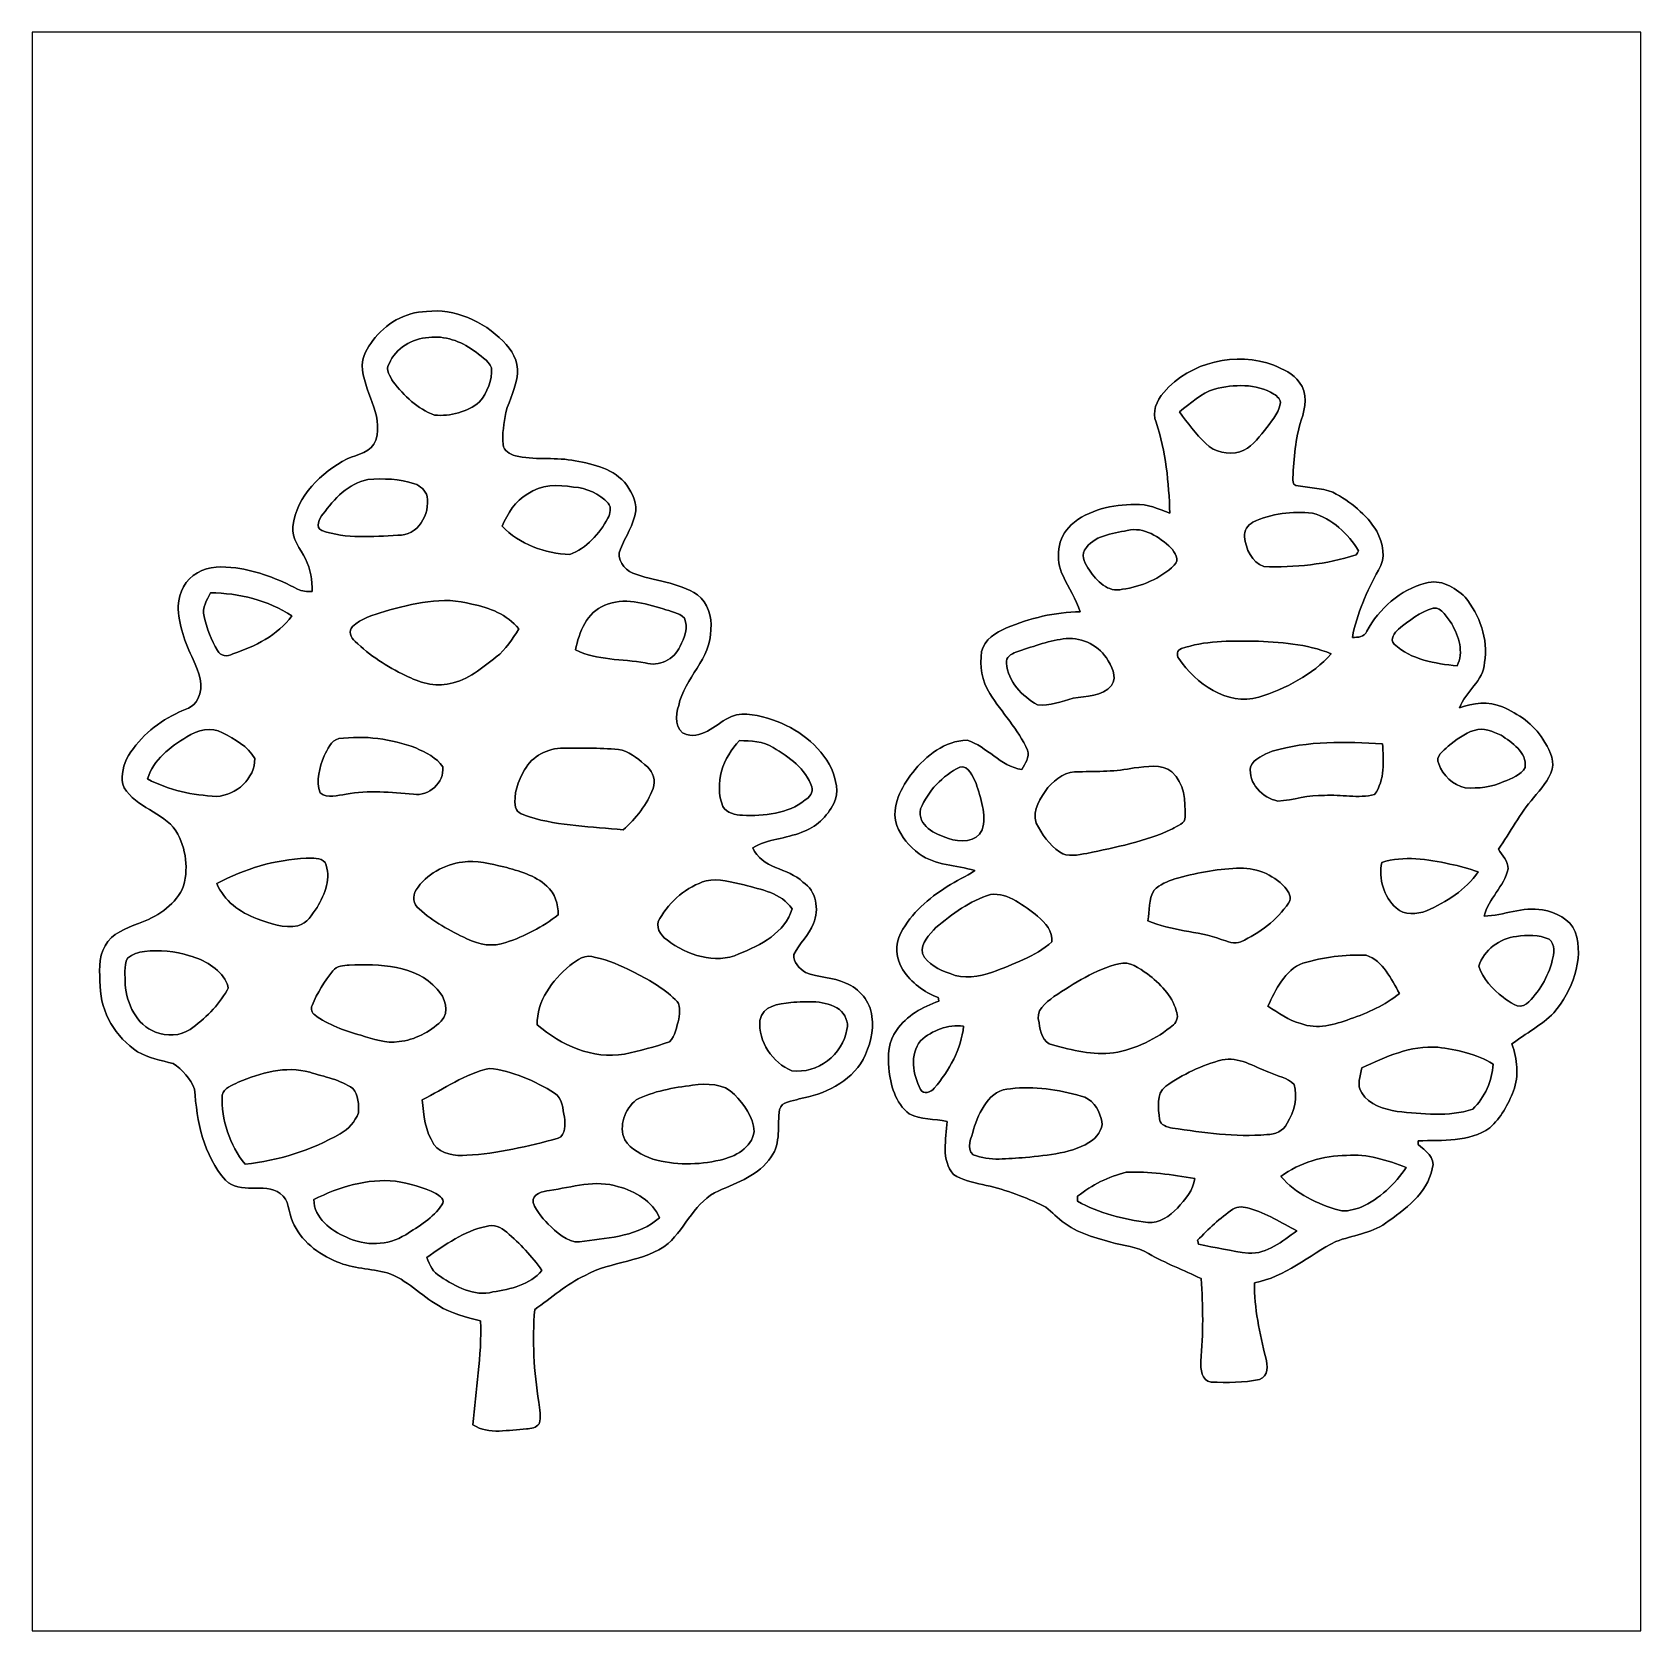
# Model space of a CAD drawing. Header units: centimetres. Extents: x -16.8 to 16.8, y -16.7 to 16.7.
import ezdxf

# ---------------------------------------------------------------- set-up
doc = ezdxf.new("R2010")
doc.units = ezdxf.units.CM
doc.header["$MEASUREMENT"] = 0
doc.layers.add('Layer 1', color=7, linetype='Continuous')

msp = doc.modelspace()

# ---------------------------------------------------------------- linework, layer by layer
at = {"layer": 'Layer 1', "color": 7}
for points, knots in [([(-16.77458, 16.66875), (-16.77458, 16.66875), (16.77458, 16.66875), (16.77458, 16.66875), (16.77458, 16.66875), (16.77458, 16.66875), (16.77458, -16.66875), (16.77458, -16.66875), (16.77458, -16.66875), (16.77458, -16.66875), (-16.77458, -16.66875), (-16.77458, -16.66875), (-16.77458, -16.66875), (-16.77458, -16.66875), (-16.77458, 16.66875), (-16.77458, 16.66875), (-16.77458, 16.66875), (-16.77458, 16.66875), (-16.77458, 16.66875), (-16.77458, 16.66875)], [0, 0, 0, 0, 0.16666667, 0.16666667, 0.16666667, 0.16666667, 0.33333333, 0.33333333, 0.33333333, 0.33333333, 0.5, 0.5, 0.5, 0.5, 0.66666667, 0.66666667, 0.66666667, 0.66666667, 1, 1, 1, 1]), ([(-9.67176, 10.23761), (-9.77829, 10.08415), (-9.89471, 9.91447), (-9.89259, 9.71938), (-9.89259, 9.71938), (-9.87954, 9.18139), (-9.44033, 8.71537), (-9.60684, 8.16151), (-9.60684, 8.16151), (-9.68693, 7.90187), (-9.99525, 7.87047), (-10.20551, 7.76958), (-10.20551, 7.76958), (-10.74526, 7.48841), (-11.26067, 6.9977), (-11.33616, 6.36341), (-11.33616, 6.36341), (-11.36579, 6.102), (-11.182, 5.90162), (-11.07687, 5.6829), (-11.07687, 5.6829), (-10.96751, 5.47511), (-10.92588, 5.23699), (-10.93752, 5.00345), (-10.93752, 5.00345), (-11.04053, 5.00698), (-11.14919, 5.00415), (-11.24197, 5.05566), (-11.24197, 5.05566), (-11.64449, 5.26944), (-12.07735, 5.43101), (-12.52961, 5.49734), (-12.52961, 5.49734), (-12.79596, 5.52521), (-13.09264, 5.54284), (-13.32759, 5.3908), (-13.32759, 5.3908), (-13.58653, 5.26733), (-13.70401, 4.97805), (-13.73152, 4.70923), (-13.73152, 4.70923), (-13.72835, 4.31377), (-13.58477, 3.93665), (-13.41614, 3.58387), (-13.41614, 3.58387), (-13.29549, 3.3341), (-13.18436, 3.03354), (-13.31877, 2.76895), (-13.31877, 2.76895), (-13.39462, 2.57563), (-13.61969, 2.54882), (-13.77985, 2.45604), (-13.77985, 2.45604), (-14.20283, 2.24684), (-14.57889, 1.92405), (-14.8082, 1.50777), (-14.8082, 1.50777), (-14.88687, 1.32503), (-14.93908, 1.10278), (-14.85583, 0.91264), (-14.85583, 0.91264), (-14.60288, 0.49742), (-14.05184, 0.41134), (-13.77774, 0.01658), (-13.77774, 0.01658), (-13.56219, -0.34537), (-13.49551, -0.80716), (-13.64615, -1.2065), (-13.64615, -1.2065), (-13.82713, -1.56386), (-14.18872, -1.78294), (-14.55385, -1.91735), (-14.55385, -1.91735), (-14.81279, -2.02318), (-15.11688, -2.1149), (-15.25305, -2.38407), (-15.25305, -2.38407), (-15.40898, -2.6349), (-15.36241, -2.94711), (-15.35677, -3.22721), (-15.35677, -3.22721), (-15.34231, -3.77508), (-15.03151, -4.29366), (-14.57678, -4.59211), (-14.57678, -4.59211), (-14.34959, -4.7304), (-14.08395, -4.76814), (-13.83383, -4.84046), (-13.83383, -4.84046), (-13.63592, -4.96006), (-13.47999, -5.16008), (-13.38756, -5.37034), (-13.38756, -5.37034), (-13.33923, -6.04202), (-13.20341, -6.75499), (-12.74092, -7.27287), (-12.74092, -7.27287), (-12.43789, -7.58155), (-11.93765, -7.30603), (-11.6018, -7.54627), (-11.6018, -7.54627), (-11.40107, -7.67927), (-11.44129, -7.94103), (-11.34392, -8.134), (-11.34392, -8.134), (-11.17388, -8.53087), (-10.8144, -8.81309), (-10.42211, -8.9722), (-10.42211, -8.9722), (-10.08909, -9.11684), (-9.71656, -9.11331), (-9.36872, -9.20291), (-9.36872, -9.20291), (-8.96126, -9.34226), (-8.66846, -9.67564), (-8.30263, -9.8873), (-8.30263, -9.8873), (-8.03381, -10.05134), (-7.72513, -10.1286), (-7.42315, -10.20621), (-7.42315, -10.20621), (-7.3914, -10.93435), (-7.52828, -11.65084), (-7.58155, -12.37368), (-7.58155, -12.37368), (-7.24711, -12.59205), (-6.83366, -12.47034), (-6.46359, -12.45941), (-6.46359, -12.45941), (-6.37223, -12.44388), (-6.25934, -12.43824), (-6.20289, -12.35357), (-6.20289, -12.35357), (-6.15597, -12.20646), (-6.19019, -12.04983), (-6.20889, -11.90061), (-6.20889, -11.90061), (-6.31366, -11.26208), (-6.34541, -10.61261), (-6.2932, -9.96774), (-6.2932, -9.96774), (-5.94678, -9.72644), (-5.62892, -9.43963), (-5.24475, -9.25618), (-5.24475, -9.25618), (-4.69618, -8.95385), (-4.01355, -8.9856), (-3.50732, -8.59331), (-3.50732, -8.59331), (-3.13514, -8.24936), (-2.94781, -7.70502), (-2.4571, -7.49229), (-2.4571, -7.49229), (-2.05987, -7.31732), (-1.61325, -7.16809), (-1.36384, -6.78462), (-1.36384, -6.78462), (-1.14723, -6.49852), (-1.24284, -6.12634), (-1.18533, -5.7979), (-1.18533, -5.7979), (-1.15076, -5.61869), (-0.91405, -5.63562), (-0.7807, -5.5753), (-0.7807, -5.5753), (-0.25541, -5.48181), (0.27975, -5.23064), (0.55915, -4.75686), (0.55915, -4.75686), (0.68827, -4.47887), (0.79199, -4.16666), (0.73554, -3.85692), (0.73554, -3.85692), (0.70802, -3.54365), (0.47696, -3.27766), (0.19332, -3.15948), (0.19332, -3.15948), (-0.07056, -3.03036), (-0.38065, -3.05364), (-0.64876, -2.93899), (-0.64876, -2.93899), (-0.768, -2.86032), (-0.91405, -2.7245), (-0.88653, -2.56681), (-0.88653, -2.56681), (-0.77611, -2.33574), (-0.57185, -2.16076), (-0.47978, -1.91911), (-0.47978, -1.91911), (-0.35454, -1.62489), (-0.42333, -1.23825), (-0.69956, -1.05339), (-0.69956, -1.05339), (-1.00753, -0.75565), (-1.56774, -0.77505), (-1.74413, -0.33902), (-1.74413, -0.33902), (-1.43122, -0.1524), (-1.05516, -0.15311), (-0.72461, -0.01376), (-0.72461, -0.01376), (-0.42863, 0.07832), (-0.19438, 0.31327), (-0.05503, 0.58455), (-0.05503, 0.58455), (0.06138, 0.81598), (-0.01376, 1.08303), (-0.10195, 1.31057), (-0.10195, 1.31057), (-0.34713, 1.80657), (-0.82091, 2.15406), (-1.33597, 2.33151), (-1.33597, 2.33151), (-1.60937, 2.41018), (-1.91029, 2.50578), (-2.1904, 2.39995), (-2.1904, 2.39995), (-2.50014, 2.2666), (-2.75766, 1.92652), (-3.12984, 2.02106), (-3.12984, 2.02106), (-3.38032, 2.09268), (-3.35668, 2.43558), (-3.29106, 2.62573), (-3.29106, 2.62573), (-3.17465, 3.20322), (-2.60879, 3.60116), (-2.6229, 4.21534), (-2.6229, 4.21534), (-2.58939, 4.48169), (-2.68676, 4.76532), (-2.89736, 4.93466), (-2.89736, 4.93466), (-3.29883, 5.21053), (-3.80753, 5.21018), (-4.24956, 5.38727), (-4.24956, 5.38727), (-4.42736, 5.4737), (-4.60058, 5.67796), (-4.50815, 5.88927), (-4.50815, 5.88927), (-4.40055, 6.15527), (-4.22522, 6.39727), (-4.18465, 6.68796), (-4.18465, 6.68796), (-4.17301, 6.91409), (-4.29225, 7.11588), (-4.42454, 7.28804), (-4.42454, 7.28804), (-4.70711, 7.59213), (-5.1308, 7.67644), (-5.52203, 7.74171), (-5.52203, 7.74171), (-5.91114, 7.8105), (-6.31296, 7.73747), (-6.69749, 7.83696), (-6.69749, 7.83696), (-6.81143, 7.86659), (-6.93843, 7.93926), (-6.95431, 8.06732), (-6.95431, 8.06732), (-6.97689, 8.29239), (-6.93385, 8.51958), (-6.89928, 8.74077), (-6.89928, 8.74077), (-6.81426, 9.00747), (-6.68796, 9.26253), (-6.65268, 9.5437), (-6.65268, 9.5437), (-6.62975, 9.80722), (-6.77404, 10.04782), (-6.95431, 10.22597), (-6.95431, 10.22597), (-7.36918, 10.64048), (-7.95761, 10.91565), (-8.55416, 10.84404), (-8.55416, 10.84404), (-8.99513, 10.8331), (-9.40999, 10.58545), (-9.67176, 10.23761), (-9.67176, 10.23761), (-9.67176, 10.23761), (-9.67176, 10.23761), (-9.67176, 10.23761)], [0, 0, 0, 0, 0.01388889, 0.01388889, 0.01388889, 0.01388889, 0.02777778, 0.02777778, 0.02777778, 0.02777778, 0.04166667, 0.04166667, 0.04166667, 0.04166667, 0.05555556, 0.05555556, 0.05555556, 0.05555556, 0.06944444, 0.06944444, 0.06944444, 0.06944444, 0.08333333, 0.08333333, 0.08333333, 0.08333333, 0.09722222, 0.09722222, 0.09722222, 0.09722222, 0.11111111, 0.11111111, 0.11111111, 0.11111111, 0.125, 0.125, 0.125, 0.125, 0.13888889, 0.13888889, 0.13888889, 0.13888889, 0.15277778, 0.15277778, 0.15277778, 0.15277778, 0.16666667, 0.16666667, 0.16666667, 0.16666667, 0.18055556, 0.18055556, 0.18055556, 0.18055556, 0.19444444, 0.19444444, 0.19444444, 0.19444444, 0.20833333, 0.20833333, 0.20833333, 0.20833333, 0.22222222, 0.22222222, 0.22222222, 0.22222222, 0.23611111, 0.23611111, 0.23611111, 0.23611111, 0.25, 0.25, 0.25, 0.25, 0.26388889, 0.26388889, 0.26388889, 0.26388889, 0.27777778, 0.27777778, 0.27777778, 0.27777778, 0.29166667, 0.29166667, 0.29166667, 0.29166667, 0.30555556, 0.30555556, 0.30555556, 0.30555556, 0.31944444, 0.31944444, 0.31944444, 0.31944444, 0.33333333, 0.33333333, 0.33333333, 0.33333333, 0.34722222, 0.34722222, 0.34722222, 0.34722222, 0.36111111, 0.36111111, 0.36111111, 0.36111111, 0.375, 0.375, 0.375, 0.375, 0.38888889, 0.38888889, 0.38888889, 0.38888889, 0.40277778, 0.40277778, 0.40277778, 0.40277778, 0.41666667, 0.41666667, 0.41666667, 0.41666667, 0.43055556, 0.43055556, 0.43055556, 0.43055556, 0.44444444, 0.44444444, 0.44444444, 0.44444444, 0.45833333, 0.45833333, 0.45833333, 0.45833333, 0.47222222, 0.47222222, 0.47222222, 0.47222222, 0.48611111, 0.48611111, 0.48611111, 0.48611111, 0.5, 0.5, 0.5, 0.5, 0.51388889, 0.51388889, 0.51388889, 0.51388889, 0.52777778, 0.52777778, 0.52777778, 0.52777778, 0.54166667, 0.54166667, 0.54166667, 0.54166667, 0.55555556, 0.55555556, 0.55555556, 0.55555556, 0.56944444, 0.56944444, 0.56944444, 0.56944444, 0.58333333, 0.58333333, 0.58333333, 0.58333333, 0.59722222, 0.59722222, 0.59722222, 0.59722222, 0.61111111, 0.61111111, 0.61111111, 0.61111111, 0.625, 0.625, 0.625, 0.625, 0.63888889, 0.63888889, 0.63888889, 0.63888889, 0.65277778, 0.65277778, 0.65277778, 0.65277778, 0.66666667, 0.66666667, 0.66666667, 0.66666667, 0.68055556, 0.68055556, 0.68055556, 0.68055556, 0.69444444, 0.69444444, 0.69444444, 0.69444444, 0.70833333, 0.70833333, 0.70833333, 0.70833333, 0.72222222, 0.72222222, 0.72222222, 0.72222222, 0.73611111, 0.73611111, 0.73611111, 0.73611111, 0.75, 0.75, 0.75, 0.75, 0.76388889, 0.76388889, 0.76388889, 0.76388889, 0.77777778, 0.77777778, 0.77777778, 0.77777778, 0.79166667, 0.79166667, 0.79166667, 0.79166667, 0.80555556, 0.80555556, 0.80555556, 0.80555556, 0.81944444, 0.81944444, 0.81944444, 0.81944444, 0.83333333, 0.83333333, 0.83333333, 0.83333333, 0.84722222, 0.84722222, 0.84722222, 0.84722222, 0.86111111, 0.86111111, 0.86111111, 0.86111111, 0.875, 0.875, 0.875, 0.875, 0.88888889, 0.88888889, 0.88888889, 0.88888889, 0.90277778, 0.90277778, 0.90277778, 0.90277778, 0.91666667, 0.91666667, 0.91666667, 0.91666667, 0.93055556, 0.93055556, 0.93055556, 0.93055556, 0.94444444, 0.94444444, 0.94444444, 0.94444444, 0.95833333, 0.95833333, 0.95833333, 0.95833333, 0.97222222, 0.97222222, 0.97222222, 0.97222222, 1, 1, 1, 1]), ([(-8.50371, 10.30252), (-8.1721, 10.3438), (-7.83625, 10.22738), (-7.57061, 10.03265), (-7.57061, 10.03265), (-7.43091, 9.93034), (-7.2704, 9.83086), (-7.19349, 9.66929), (-7.19349, 9.66929), (-7.17621, 9.41211), (-7.2838, 9.15564), (-7.4422, 8.95773), (-7.4422, 8.95773), (-7.69938, 8.74854), (-8.05639, 8.64976), (-8.38482, 8.68468), (-8.38482, 8.68468), (-8.73548, 8.80957), (-9.02088, 9.09002), (-9.24701, 9.3793), (-9.24701, 9.3793), (-9.30346, 9.49078), (-9.41987, 9.62731), (-9.33133, 9.75395), (-9.33133, 9.75395), (-9.19268, 10.07992), (-8.8519, 10.28559), (-8.50371, 10.30252)], [0, 0, 0, 0, 0.125, 0.125, 0.125, 0.125, 0.25, 0.25, 0.25, 0.25, 0.375, 0.375, 0.375, 0.375, 0.5, 0.5, 0.5, 0.5, 0.625, 0.625, 0.625, 0.625, 0.75, 0.75, 0.75, 0.75, 1, 1, 1, 1]), ([(6.82519, 9.15494), (6.67844, 8.98737), (6.57084, 8.75065), (6.66574, 8.53369), (6.66574, 8.53369), (6.86823, 7.92374), (6.93455, 7.27675), (6.94972, 6.63716), (6.94972, 6.63716), (6.71618, 6.72359), (6.48264, 6.83648), (6.22653, 6.82096), (6.22653, 6.82096), (5.75769, 6.81249), (5.25321, 6.7183), (4.89444, 6.39339), (4.89444, 6.39339), (4.60057, 6.13234), (4.55577, 5.67126), (4.72475, 5.32906), (4.72475, 5.32906), (4.84681, 5.08106), (4.99039, 4.84258), (5.08388, 4.58082), (5.08388, 4.58082), (4.55436, 4.57376), (4.03366, 4.45064), (3.54683, 4.24709), (3.54683, 4.24709), (3.32423, 4.15008), (3.08504, 4.00438), (3.02472, 3.75214), (3.02472, 3.75214), (2.98768, 3.4544), (3.02824, 3.13231), (3.19581, 2.87726), (3.19581, 2.87726), (3.44946, 2.47721), (3.78883, 2.13043), (3.98427, 1.69474), (3.98427, 1.69474), (4.03049, 1.54481), (3.93277, 1.41534), (3.86327, 1.29434), (3.86327, 1.29434), (3.41454, 1.35749), (3.14149, 1.77518), (2.72344, 1.905), (2.72344, 1.905), (2.26166, 1.8923), (1.86514, 1.58115), (1.59032, 1.23119), (1.59032, 1.23119), (1.35502, 0.92146), (1.12748, 0.53093), (1.25659, 0.12735), (1.25659, 0.12735), (1.35149, -0.10689), (1.51836, -0.31503), (1.72367, -0.46284), (1.72367, -0.46284), (2.05952, -0.71579), (2.49873, -0.69779), (2.88466, -0.81386), (2.88466, -0.81386), (2.70651, -0.94721), (2.49308, -1.02023), (2.3114, -1.14794), (2.3114, -1.14794), (1.92017, -1.38818), (1.56139, -1.70603), (1.34126, -2.11384), (1.34126, -2.11384), (1.20191, -2.35585), (1.23966, -2.65818), (1.38395, -2.88643), (1.38395, -2.88643), (1.56034, -3.15172), (1.82386, -3.35492), (2.12372, -3.46216), (2.12372, -3.46216), (2.12654, -3.48156), (2.13254, -3.52037), (2.13536, -3.53977), (2.13536, -3.53977), (1.79246, -3.65548), (1.46156, -3.83928), (1.25413, -4.14655), (1.25413, -4.14655), (1.07809, -4.36704), (1.06927, -4.66831), (1.09149, -4.93642), (1.09149, -4.93642), (1.12712, -5.2832), (1.22343, -5.66808), (1.51765, -5.88857), (1.51765, -5.88857), (1.75719, -6.01557), (2.04611, -5.98452), (2.3047, -6.04732), (2.3047, -6.04732), (2.2927, -6.4135), (2.17029, -6.85306), (2.44299, -7.15222), (2.44299, -7.15222), (2.62149, -7.27393), (2.8388, -7.31591), (3.04588, -7.36388), (3.04588, -7.36388), (3.46322, -7.44961), (3.86715, -7.59601), (4.25309, -7.77557), (4.25309, -7.77557), (4.41043, -7.8426), (4.52085, -7.97666), (4.64996, -8.0839), (4.64996, -8.0839), (4.95159, -8.34602), (5.34352, -8.46208), (5.72135, -8.56333), (5.72135, -8.56333), (5.98382, -8.63917), (6.27168, -8.65046), (6.50734, -8.80216), (6.50734, -8.80216), (6.85835, -9.00642), (7.24253, -9.14224), (7.60448, -9.32427), (7.60448, -9.32427), (7.64752, -9.89824), (7.64928, -10.47503), (7.59813, -11.04865), (7.59813, -11.04865), (7.59072, -11.20775), (7.61541, -11.45575), (7.81367, -11.48151), (7.81367, -11.48151), (8.14846, -11.49667), (8.49171, -11.49914), (8.82156, -11.42436), (8.82156, -11.42436), (9.01277, -11.36015), (8.99372, -11.13296), (8.95103, -10.97844), (8.95103, -10.97844), (8.8265, -10.46445), (8.71008, -9.94128), (8.71432, -9.40964), (8.71432, -9.40964), (9.3599, -9.29534), (9.84814, -8.83532), (10.41541, -8.54922), (10.41541, -8.54922), (10.75831, -8.41939), (11.14354, -8.388), (11.44976, -8.16892), (11.44976, -8.16892), (11.85651, -7.88599), (12.31688, -7.54768), (12.42624, -7.03263), (12.42624, -7.03263), (12.50139, -6.79309), (12.27208, -6.65727), (12.12921, -6.52463), (12.12921, -6.52463), (12.13026, -6.50663), (12.13203, -6.4703), (12.13309, -6.45195), (12.13309, -6.45195), (12.63615, -6.43079), (13.19354, -6.48794), (13.62569, -6.18067), (13.62569, -6.18067), (13.85147, -5.97217), (14.01127, -5.6956), (14.11887, -5.40879), (14.11887, -5.40879), (14.23494, -5.09164), (14.20036, -4.74274), (14.08606, -4.43089), (14.08606, -4.43089), (14.37605, -4.21111), (14.70378, -4.03931), (14.96166, -3.77931), (14.96166, -3.77931), (15.34089, -3.31964), (15.59842, -2.68287), (15.40651, -2.08915), (15.40651, -2.08915), (15.29221, -1.82245), (15.00011, -1.67781), (14.726, -1.63654), (14.726, -1.63654), (14.3129, -1.55434), (13.91532, -1.75648), (13.50574, -1.76424), (13.50574, -1.76424), (13.59923, -1.40018), (13.92484, -1.14759), (14.00775, -0.78105), (14.00775, -0.78105), (14.01269, -0.62054), (13.87828, -0.5013), (13.8049, -0.36971), (13.8049, -0.36971), (14.05326, -0.01552), (14.25187, 0.3743), (14.53762, 0.70097), (14.53762, 0.70097), (14.6879, 0.88477), (14.85547, 1.06821), (14.9285, 1.29928), (14.9285, 1.29928), (14.97224, 1.52859), (14.84947, 1.74096), (14.73129, 1.92476), (14.73129, 1.92476), (14.53762, 2.23908), (14.22047, 2.45569), (13.88674, 2.59997), (13.88674, 2.59997), (13.59994, 2.71992), (13.27609, 2.68781), (12.9921, 2.57669), (12.9921, 2.57669), (13.11981, 2.921), (13.49375, 3.13831), (13.51774, 3.52319), (13.51774, 3.52319), (13.59359, 4.01426), (13.41614, 4.51062), (13.10852, 4.88879), (13.10852, 4.88879), (12.89509, 5.09764), (12.59205, 5.27297), (12.28337, 5.17631), (12.28337, 5.17631), (11.75491, 5.04437), (11.31676, 4.64785), (11.06064, 4.17548), (11.06064, 4.17548), (11.01019, 4.0513), (10.87155, 4.04777), (10.75796, 4.04883), (10.75796, 4.04883), (10.85638, 4.54413), (11.05782, 5.01297), (11.30406, 5.45147), (11.30406, 5.45147), (11.46669, 5.70018), (11.3986, 6.01274), (11.26772, 6.25969), (11.26772, 6.25969), (11.05359, 6.61599), (10.71633, 6.88058), (10.35367, 7.07319), (10.35367, 7.07319), (10.10638, 7.17127), (9.83297, 7.16386), (9.57686, 7.21854), (9.57686, 7.21854), (9.5056, 7.23512), (9.52147, 7.32296), (9.51936, 7.37764), (9.51936, 7.37764), (9.53629, 7.78263), (9.57121, 8.19115), (9.69327, 8.57991), (9.69327, 8.57991), (9.773, 8.83109), (9.84179, 9.14753), (9.64953, 9.36731), (9.64953, 9.36731), (9.53029, 9.55146), (9.31545, 9.63824), (9.12354, 9.72502), (9.12354, 9.72502), (8.33861, 10.01254), (7.37411, 9.79911), (6.82519, 9.15494)], [0, 0, 0, 0, 0.01408451, 0.01408451, 0.01408451, 0.01408451, 0.02816901, 0.02816901, 0.02816901, 0.02816901, 0.04225352, 0.04225352, 0.04225352, 0.04225352, 0.05633803, 0.05633803, 0.05633803, 0.05633803, 0.07042254, 0.07042254, 0.07042254, 0.07042254, 0.08450704, 0.08450704, 0.08450704, 0.08450704, 0.09859155, 0.09859155, 0.09859155, 0.09859155, 0.11267606, 0.11267606, 0.11267606, 0.11267606, 0.12676056, 0.12676056, 0.12676056, 0.12676056, 0.14084507, 0.14084507, 0.14084507, 0.14084507, 0.15492958, 0.15492958, 0.15492958, 0.15492958, 0.16901408, 0.16901408, 0.16901408, 0.16901408, 0.18309859, 0.18309859, 0.18309859, 0.18309859, 0.1971831, 0.1971831, 0.1971831, 0.1971831, 0.21126761, 0.21126761, 0.21126761, 0.21126761, 0.22535211, 0.22535211, 0.22535211, 0.22535211, 0.23943662, 0.23943662, 0.23943662, 0.23943662, 0.25352113, 0.25352113, 0.25352113, 0.25352113, 0.26760563, 0.26760563, 0.26760563, 0.26760563, 0.28169014, 0.28169014, 0.28169014, 0.28169014, 0.29577465, 0.29577465, 0.29577465, 0.29577465, 0.30985915, 0.30985915, 0.30985915, 0.30985915, 0.32394366, 0.32394366, 0.32394366, 0.32394366, 0.33802817, 0.33802817, 0.33802817, 0.33802817, 0.35211268, 0.35211268, 0.35211268, 0.35211268, 0.36619718, 0.36619718, 0.36619718, 0.36619718, 0.38028169, 0.38028169, 0.38028169, 0.38028169, 0.3943662, 0.3943662, 0.3943662, 0.3943662, 0.4084507, 0.4084507, 0.4084507, 0.4084507, 0.42253521, 0.42253521, 0.42253521, 0.42253521, 0.43661972, 0.43661972, 0.43661972, 0.43661972, 0.45070423, 0.45070423, 0.45070423, 0.45070423, 0.46478873, 0.46478873, 0.46478873, 0.46478873, 0.47887324, 0.47887324, 0.47887324, 0.47887324, 0.49295775, 0.49295775, 0.49295775, 0.49295775, 0.50704225, 0.50704225, 0.50704225, 0.50704225, 0.52112676, 0.52112676, 0.52112676, 0.52112676, 0.53521127, 0.53521127, 0.53521127, 0.53521127, 0.54929577, 0.54929577, 0.54929577, 0.54929577, 0.56338028, 0.56338028, 0.56338028, 0.56338028, 0.57746479, 0.57746479, 0.57746479, 0.57746479, 0.5915493, 0.5915493, 0.5915493, 0.5915493, 0.6056338, 0.6056338, 0.6056338, 0.6056338, 0.61971831, 0.61971831, 0.61971831, 0.61971831, 0.63380282, 0.63380282, 0.63380282, 0.63380282, 0.64788732, 0.64788732, 0.64788732, 0.64788732, 0.66197183, 0.66197183, 0.66197183, 0.66197183, 0.67605634, 0.67605634, 0.67605634, 0.67605634, 0.69014085, 0.69014085, 0.69014085, 0.69014085, 0.70422535, 0.70422535, 0.70422535, 0.70422535, 0.71830986, 0.71830986, 0.71830986, 0.71830986, 0.73239437, 0.73239437, 0.73239437, 0.73239437, 0.74647887, 0.74647887, 0.74647887, 0.74647887, 0.76056338, 0.76056338, 0.76056338, 0.76056338, 0.77464789, 0.77464789, 0.77464789, 0.77464789, 0.78873239, 0.78873239, 0.78873239, 0.78873239, 0.8028169, 0.8028169, 0.8028169, 0.8028169, 0.81690141, 0.81690141, 0.81690141, 0.81690141, 0.83098592, 0.83098592, 0.83098592, 0.83098592, 0.84507042, 0.84507042, 0.84507042, 0.84507042, 0.85915493, 0.85915493, 0.85915493, 0.85915493, 0.87323944, 0.87323944, 0.87323944, 0.87323944, 0.88732394, 0.88732394, 0.88732394, 0.88732394, 0.90140845, 0.90140845, 0.90140845, 0.90140845, 0.91549296, 0.91549296, 0.91549296, 0.91549296, 0.92957746, 0.92957746, 0.92957746, 0.92957746, 0.94366197, 0.94366197, 0.94366197, 0.94366197, 0.95774648, 0.95774648, 0.95774648, 0.95774648, 0.97183099, 0.97183099, 0.97183099, 0.97183099, 1, 1, 1, 1]), ([(7.88317, 9.22761), (8.28957, 9.32709), (8.75065, 9.34685), (9.12142, 9.12213), (9.12142, 9.12213), (9.18951, 9.07556), (9.27911, 9.00783), (9.25512, 8.91293), (9.25512, 8.91293), (9.20644, 8.70056), (9.05157, 8.53122), (8.92669, 8.35942), (8.92669, 8.35942), (8.78064, 8.18903), (8.63882, 7.98759), (8.41446, 7.9181), (8.41446, 7.9181), (8.17069, 7.85354), (7.88176, 7.90328), (7.70326, 8.09061), (7.70326, 8.09061), (7.49617, 8.28922), (7.31802, 8.51711), (7.15151, 8.7503), (7.15151, 8.7503), (7.38152, 8.92704), (7.60271, 9.13447), (7.88317, 9.22761)], [0, 0, 0, 0, 0.125, 0.125, 0.125, 0.125, 0.25, 0.25, 0.25, 0.25, 0.375, 0.375, 0.375, 0.375, 0.5, 0.5, 0.5, 0.5, 0.625, 0.625, 0.625, 0.625, 0.75, 0.75, 0.75, 0.75, 1, 1, 1, 1]), ([(-9.77441, 7.33813), (-9.44951, 7.36565), (-9.11225, 7.35647), (-8.80039, 7.2517), (-8.80039, 7.2517), (-8.67833, 7.21007), (-8.57321, 7.112), (-8.53511, 6.98747), (-8.53511, 6.98747), (-8.47549, 6.6227), (-8.73125, 6.15068), (-9.14894, 6.17996), (-9.14894, 6.17996), (-9.67387, 6.14927), (-10.22315, 6.09706), (-10.73044, 6.27415), (-10.73044, 6.27415), (-10.88531, 6.33589), (-10.78406, 6.53274), (-10.70928, 6.61635), (-10.70928, 6.61635), (-10.48138, 6.93208), (-10.17658, 7.26652), (-9.77441, 7.33813)], [0, 0, 0, 0, 0.14285714, 0.14285714, 0.14285714, 0.14285714, 0.28571429, 0.28571429, 0.28571429, 0.28571429, 0.42857143, 0.42857143, 0.42857143, 0.42857143, 0.57142857, 0.57142857, 0.57142857, 0.57142857, 0.71428571, 0.71428571, 0.71428571, 0.71428571, 1, 1, 1, 1]), ([(-6.43996, 7.03968), (-6.16832, 7.245), (-5.80531, 7.23089), (-5.48499, 7.18361), (-5.48499, 7.18361), (-5.2137, 7.16139), (-4.94489, 7.04885), (-4.76179, 6.84354), (-4.76179, 6.84354), (-4.68524, 6.75781), (-4.71946, 6.62622), (-4.76673, 6.53274), (-4.76673, 6.53274), (-4.94524, 6.20854), (-5.21123, 5.90868), (-5.56401, 5.77391), (-5.56401, 5.77391), (-6.07907, 5.79579), (-6.61211, 5.98981), (-6.97548, 6.36658), (-6.97548, 6.36658), (-6.85377, 6.62905), (-6.70419, 6.89857), (-6.43996, 7.03968)], [0, 0, 0, 0, 0.14285714, 0.14285714, 0.14285714, 0.14285714, 0.28571429, 0.28571429, 0.28571429, 0.28571429, 0.42857143, 0.42857143, 0.42857143, 0.42857143, 0.57142857, 0.57142857, 0.57142857, 0.57142857, 0.71428571, 0.71428571, 0.71428571, 0.71428571, 1, 1, 1, 1]), ([(8.68609, 6.44843), (9.06604, 6.63892), (9.50701, 6.68232), (9.92576, 6.64034), (9.92576, 6.64034), (10.3378, 6.52921), (10.66871, 6.21206), (10.88778, 5.85541), (10.88778, 5.85541), (10.87508, 5.83389), (10.85003, 5.79049), (10.83733, 5.76897), (10.83733, 5.76897), (10.21786, 5.57001), (9.55816, 5.49945), (8.91081, 5.52662), (8.91081, 5.52662), (8.6554, 5.61622), (8.53899, 5.89456), (8.509, 6.14362), (8.509, 6.14362), (8.49418, 6.27133), (8.57391, 6.39233), (8.68609, 6.44843)], [0, 0, 0, 0, 0.14285714, 0.14285714, 0.14285714, 0.14285714, 0.28571429, 0.28571429, 0.28571429, 0.28571429, 0.42857143, 0.42857143, 0.42857143, 0.42857143, 0.57142857, 0.57142857, 0.57142857, 0.57142857, 0.71428571, 0.71428571, 0.71428571, 0.71428571, 1, 1, 1, 1]), ([(6.06531, 6.27662), (6.40927, 6.36129), (6.73594, 6.13939), (6.97301, 5.91503), (6.97301, 5.91503), (7.06191, 5.82189), (7.16421, 5.66314), (7.0425, 5.55237), (7.0425, 5.55237), (6.75605, 5.27121), (6.35741, 5.10893), (5.96336, 5.05037), (5.96336, 5.05037), (5.66314, 4.97452), (5.42502, 5.2257), (5.27367, 5.45077), (5.27367, 5.45077), (5.19924, 5.56754), (5.0867, 5.72452), (5.17525, 5.86458), (5.17525, 5.86458), (5.3527, 6.17467), (5.74957, 6.21065), (6.06531, 6.27662)], [0, 0, 0, 0, 0.14285714, 0.14285714, 0.14285714, 0.14285714, 0.28571429, 0.28571429, 0.28571429, 0.28571429, 0.42857143, 0.42857143, 0.42857143, 0.42857143, 0.57142857, 0.57142857, 0.57142857, 0.57142857, 0.71428571, 0.71428571, 0.71428571, 0.71428571, 1, 1, 1, 1]), ([(-13.05313, 4.9784), (-12.45764, 4.97029), (-11.85827, 4.82459), (-11.35768, 4.49509), (-11.35768, 4.49509), (-11.6586, 4.09152), (-12.12638, 3.85939), (-12.5917, 3.70205), (-12.5917, 3.70205), (-12.70212, 3.63679), (-12.85028, 3.65619), (-12.91131, 3.77155), (-12.91131, 3.77155), (-13.03973, 3.99239), (-13.13568, 4.23686), (-13.18719, 4.48663), (-13.18719, 4.48663), (-13.23799, 4.66901), (-13.12968, 4.82565), (-13.05313, 4.9784)], [0, 0, 0, 0, 0.16666667, 0.16666667, 0.16666667, 0.16666667, 0.33333333, 0.33333333, 0.33333333, 0.33333333, 0.5, 0.5, 0.5, 0.5, 0.66666667, 0.66666667, 0.66666667, 0.66666667, 1, 1, 1, 1]), ([(-9.42516, 4.58999), (-8.83814, 4.7498), (-8.20667, 4.91772), (-7.60307, 4.74063), (-7.60307, 4.74063), (-7.23794, 4.6669), (-6.86682, 4.52861), (-6.62728, 4.22734), (-6.62728, 4.22734), (-6.75569, 4.01038), (-6.8961, 3.79695), (-7.09754, 3.63996), (-7.09754, 3.63996), (-7.38717, 3.41207), (-7.68738, 3.15701), (-8.06062, 3.08681), (-8.06062, 3.08681), (-8.37741, 3.00284), (-8.7062, 3.10903), (-8.98878, 3.25367), (-8.98878, 3.25367), (-9.37366, 3.43429), (-9.7342, 3.67065), (-10.04076, 3.96558), (-10.04076, 3.96558), (-10.12543, 4.04142), (-10.18716, 4.17759), (-10.09368, 4.27249), (-10.09368, 4.27249), (-9.91164, 4.44465), (-9.65941, 4.51873), (-9.42516, 4.58999)], [0, 0, 0, 0, 0.11111111, 0.11111111, 0.11111111, 0.11111111, 0.22222222, 0.22222222, 0.22222222, 0.22222222, 0.33333333, 0.33333333, 0.33333333, 0.33333333, 0.44444444, 0.44444444, 0.44444444, 0.44444444, 0.55555556, 0.55555556, 0.55555556, 0.55555556, 0.66666667, 0.66666667, 0.66666667, 0.66666667, 0.77777778, 0.77777778, 0.77777778, 0.77777778, 1, 1, 1, 1]), ([(-4.83129, 4.71805), (-4.43653, 4.89091), (-4.00438, 4.75897), (-3.61315, 4.64467), (-3.61315, 4.64467), (-3.46745, 4.58541), (-3.28542, 4.56988), (-3.17253, 4.44853), (-3.17253, 4.44853), (-3.08187, 4.2545), (-3.17429, 4.03754), (-3.26319, 3.86186), (-3.26319, 3.86186), (-3.38067, 3.5874), (-3.70311, 3.43218), (-3.99027, 3.51437), (-3.99027, 3.51437), (-4.47287, 3.60257), (-4.99181, 3.56482), (-5.44089, 3.78707), (-5.44089, 3.78707), (-5.37351, 4.15572), (-5.20594, 4.57447), (-4.83129, 4.71805)], [0, 0, 0, 0, 0.14285714, 0.14285714, 0.14285714, 0.14285714, 0.28571429, 0.28571429, 0.28571429, 0.28571429, 0.42857143, 0.42857143, 0.42857143, 0.42857143, 0.57142857, 0.57142857, 0.57142857, 0.57142857, 0.71428571, 0.71428571, 0.71428571, 0.71428571, 1, 1, 1, 1]), ([(11.72386, 4.22169), (11.94082, 4.39702), (12.17189, 4.57518), (12.44141, 4.66055), (12.44141, 4.66055), (12.63685, 4.67748), (12.73492, 4.45594), (12.83194, 4.32788), (12.83194, 4.32788), (12.98046, 4.06859), (13.08488, 3.73698), (12.94412, 3.45334), (12.94412, 3.45334), (12.48586, 3.50344), (11.98316, 3.57823), (11.63249, 3.90737), (11.63249, 3.90737), (11.52631, 4.00826), (11.63884, 4.14973), (11.72386, 4.22169)], [0, 0, 0, 0, 0.16666667, 0.16666667, 0.16666667, 0.16666667, 0.33333333, 0.33333333, 0.33333333, 0.33333333, 0.5, 0.5, 0.5, 0.5, 0.66666667, 0.66666667, 0.66666667, 0.66666667, 1, 1, 1, 1]), ([(4.72546, 4.01602), (5.06906, 4.07035), (5.43348, 3.90631), (5.62998, 3.62162), (5.62998, 3.62162), (5.73123, 3.45793), (5.86246, 3.23074), (5.73793, 3.04624), (5.73793, 3.04624), (5.54143, 2.81587), (5.20806, 2.82681), (4.93642, 2.77813), (4.93642, 2.77813), (4.69194, 2.71709), (4.44712, 2.61197), (4.19171, 2.64019), (4.19171, 2.64019), (3.87244, 2.82258), (3.57152, 3.1242), (3.54295, 3.5112), (3.54295, 3.5112), (3.52496, 3.63185), (3.64596, 3.70205), (3.74191, 3.73803), (3.74191, 3.73803), (4.06435, 3.84598), (4.38679, 3.9684), (4.72546, 4.01602)], [0, 0, 0, 0, 0.125, 0.125, 0.125, 0.125, 0.25, 0.25, 0.25, 0.25, 0.375, 0.375, 0.375, 0.375, 0.5, 0.5, 0.5, 0.5, 0.625, 0.625, 0.625, 0.625, 0.75, 0.75, 0.75, 0.75, 1, 1, 1, 1]), ([(7.19173, 3.81282), (7.67256, 3.97898), (8.19291, 3.97792), (8.69668, 3.96946), (8.69668, 3.96946), (9.24348, 3.95358), (9.8044, 3.91231), (10.31769, 3.70699), (10.31769, 3.70699), (9.92152, 3.25931), (9.36837, 2.97991), (8.80674, 2.79859), (8.80674, 2.79859), (8.13294, 2.62255), (7.4997, 3.08081), (7.13705, 3.60927), (7.13705, 3.60927), (7.08731, 3.683), (7.10001, 3.78319), (7.19173, 3.81282)], [0, 0, 0, 0, 0.16666667, 0.16666667, 0.16666667, 0.16666667, 0.33333333, 0.33333333, 0.33333333, 0.33333333, 0.5, 0.5, 0.5, 0.5, 0.66666667, 0.66666667, 0.66666667, 0.66666667, 1, 1, 1, 1]), ([(-13.54878, 1.9752), (-13.329, 2.10679), (-13.03973, 2.19781), (-12.80195, 2.05987), (-12.80195, 2.05987), (-12.55324, 1.92723), (-12.2749, 1.77588), (-12.13168, 1.52435), (-12.13168, 1.52435), (-12.12638, 1.10384), (-12.51973, 0.75001), (-12.9286, 0.73307), (-12.9286, 0.73307), (-13.42672, 0.75389), (-13.9259, 0.86219), (-14.36934, 1.09502), (-14.36934, 1.09502), (-14.24869, 1.50389), (-13.89274, 1.76071), (-13.54878, 1.9752)], [0, 0, 0, 0, 0.16666667, 0.16666667, 0.16666667, 0.16666667, 0.33333333, 0.33333333, 0.33333333, 0.33333333, 0.5, 0.5, 0.5, 0.5, 0.66666667, 0.66666667, 0.66666667, 0.66666667, 1, 1, 1, 1]), ([(13.30043, 2.10891), (13.49128, 2.17346), (13.68813, 2.09091), (13.85852, 2.0066), (13.85852, 2.0066), (14.08889, 1.86196), (14.39827, 1.65135), (14.36299, 1.33738), (14.36299, 1.33738), (14.27868, 1.16699), (14.07619, 1.11337), (13.91744, 1.03928), (13.91744, 1.03928), (13.66732, 0.92428), (13.38545, 0.895), (13.11346, 0.90911), (13.11346, 0.90911), (12.86475, 0.97331), (12.64038, 1.16205), (12.55995, 1.40829), (12.55995, 1.40829), (12.47175, 1.58256), (12.66754, 1.67111), (12.75327, 1.78047), (12.75327, 1.78047), (12.92225, 1.90676), (13.0937, 2.04964), (13.30043, 2.10891)], [0, 0, 0, 0, 0.125, 0.125, 0.125, 0.125, 0.25, 0.25, 0.25, 0.25, 0.375, 0.375, 0.375, 0.375, 0.5, 0.5, 0.5, 0.5, 0.625, 0.625, 0.625, 0.625, 0.75, 0.75, 0.75, 0.75, 1, 1, 1, 1]), ([(-10.38154, 1.93675), (-9.84038, 2.00801), (-9.28264, 1.93287), (-8.77182, 1.74378), (-8.77182, 1.74378), (-8.56897, 1.64359), (-8.33543, 1.54481), (-8.21161, 1.34514), (-8.21161, 1.34514), (-8.17633, 1.02164), (-8.50159, 0.7239), (-8.82121, 0.77999), (-8.82121, 0.77999), (-9.28899, 0.80645), (-9.76559, 0.87595), (-10.22914, 0.77752), (-10.22914, 0.77752), (-10.4013, 0.756), (-10.61579, 0.68333), (-10.76889, 0.80363), (-10.76889, 0.80363), (-10.85779, 1.05234), (-10.78548, 1.3395), (-10.68352, 1.57727), (-10.68352, 1.57727), (-10.61367, 1.71521), (-10.54629, 1.89159), (-10.38154, 1.93675)], [0, 0, 0, 0, 0.125, 0.125, 0.125, 0.125, 0.25, 0.25, 0.25, 0.25, 0.375, 0.375, 0.375, 0.375, 0.5, 0.5, 0.5, 0.5, 0.625, 0.625, 0.625, 0.625, 0.75, 0.75, 0.75, 0.75, 1, 1, 1, 1]), ([(-6.50593, 1.28482), (-6.35106, 1.57409), (-6.01945, 1.74025), (-5.69666, 1.73567), (-5.69666, 1.73567), (-5.28743, 1.73637), (-4.87468, 1.74801), (-4.46758, 1.69898), (-4.46758, 1.69898), (-4.26685, 1.6323), (-4.09963, 1.48661), (-3.94511, 1.34691), (-3.94511, 1.34691), (-3.82693, 1.23472), (-3.76167, 1.05692), (-3.82588, 0.89958), (-3.82588, 0.89958), (-3.94758, 0.56056), (-4.18394, 0.27129), (-4.45064, 0.03351), (-4.45064, 0.03351), (-5.10223, 0.1076), (-5.77109, 0.10724), (-6.40186, 0.3048), (-6.40186, 0.3048), (-6.5084, 0.34537), (-6.66433, 0.37394), (-6.69325, 0.50588), (-6.69325, 0.50588), (-6.74617, 0.77964), (-6.63575, 1.04951), (-6.50593, 1.28482)], [0, 0, 0, 0, 0.11111111, 0.11111111, 0.11111111, 0.11111111, 0.22222222, 0.22222222, 0.22222222, 0.22222222, 0.33333333, 0.33333333, 0.33333333, 0.33333333, 0.44444444, 0.44444444, 0.44444444, 0.44444444, 0.55555556, 0.55555556, 0.55555556, 0.55555556, 0.66666667, 0.66666667, 0.66666667, 0.66666667, 0.77777778, 0.77777778, 0.77777778, 0.77777778, 1, 1, 1, 1]), ([(-2.02283, 1.89936), (-1.78647, 1.88031), (-1.52612, 1.88948), (-1.32009, 1.75013), (-1.32009, 1.75013), (-0.99272, 1.55222), (-0.63994, 1.31233), (-0.51717, 0.92816), (-0.51717, 0.92816), (-0.48331, 0.8188), (-0.5588, 0.70485), (-0.65687, 0.65828), (-0.65687, 0.65828), (-1.01459, 0.3616), (-1.51342, 0.32491), (-1.95756, 0.33761), (-1.95756, 0.33761), (-2.1082, 0.33726), (-2.28635, 0.387), (-2.37137, 0.52141), (-2.37137, 0.52141), (-2.55446, 1.00048), (-2.36855, 1.54411), (-2.02283, 1.89936)], [0, 0, 0, 0, 0.14285714, 0.14285714, 0.14285714, 0.14285714, 0.28571429, 0.28571429, 0.28571429, 0.28571429, 0.42857143, 0.42857143, 0.42857143, 0.42857143, 0.57142857, 0.57142857, 0.57142857, 0.57142857, 0.71428571, 0.71428571, 0.71428571, 0.71428571, 1, 1, 1, 1]), ([(9.08685, 1.67464), (9.83086, 1.89406), (10.62073, 1.87713), (11.38767, 1.82845), (11.38767, 1.82845), (11.4113, 1.47955), (11.43988, 1.07103), (11.22327, 0.77188), (11.22327, 0.77188), (10.88355, 0.68263), (10.5223, 0.7747), (10.17693, 0.75248), (10.17693, 0.75248), (9.84603, 0.77364), (9.52817, 0.65017), (9.20186, 0.635), (9.20186, 0.635), (8.88788, 0.70026), (8.58132, 1.00789), (8.63459, 1.34761), (8.63459, 1.34761), (8.71079, 1.52576), (8.91999, 1.59914), (9.08685, 1.67464)], [0, 0, 0, 0, 0.14285714, 0.14285714, 0.14285714, 0.14285714, 0.28571429, 0.28571429, 0.28571429, 0.28571429, 0.42857143, 0.42857143, 0.42857143, 0.42857143, 0.57142857, 0.57142857, 0.57142857, 0.57142857, 0.71428571, 0.71428571, 0.71428571, 0.71428571, 1, 1, 1, 1]), ([(2.5714, 1.34338), (2.76225, 1.38677), (2.83951, 1.13101), (2.91147, 1.00542), (2.91147, 1.00542), (3.00849, 0.69638), (3.13514, 0.35701), (3.0353, 0.0314), (3.0353, 0.0314), (2.93546, -0.23248), (2.55623, -0.23178), (2.33257, -0.14429), (2.33257, -0.14429), (2.06304, -0.05821), (1.67922, 0.11924), (1.7526, 0.4699), (1.7526, 0.4699), (1.90888, 0.84243), (2.20874, 1.16487), (2.5714, 1.34338)], [0, 0, 0, 0, 0.16666667, 0.16666667, 0.16666667, 0.16666667, 0.33333333, 0.33333333, 0.33333333, 0.33333333, 0.5, 0.5, 0.5, 0.5, 0.66666667, 0.66666667, 0.66666667, 0.66666667, 1, 1, 1, 1]), ([(6.20818, 1.32856), (6.46395, 1.34373), (6.77721, 1.43087), (6.99276, 1.24143), (6.99276, 1.24143), (7.25911, 1.01529), (7.27639, 0.63253), (7.27216, 0.30903), (7.27216, 0.30903), (7.28239, 0.15875), (7.10071, 0.12312), (7.00476, 0.05256), (7.00476, 0.05256), (6.44102, -0.20849), (5.82718, -0.33126), (5.22252, -0.45544), (5.22252, -0.45544), (5.03626, -0.48366), (4.82036, -0.5461), (4.65243, -0.42721), (4.65243, -0.42721), (4.43794, -0.27799), (4.27567, -0.05786), (4.16595, 0.17674), (4.16595, 0.17674), (4.07458, 0.45473), (4.25626, 0.7052), (4.41007, 0.91652), (4.41007, 0.91652), (4.57165, 1.10349), (4.8006, 1.26788), (5.06095, 1.24566), (5.06095, 1.24566), (5.44477, 1.25271), (5.83106, 1.24495), (6.20818, 1.32856)], [0, 0, 0, 0, 0.1, 0.1, 0.1, 0.1, 0.2, 0.2, 0.2, 0.2, 0.3, 0.3, 0.3, 0.3, 0.4, 0.4, 0.4, 0.4, 0.5, 0.5, 0.5, 0.5, 0.6, 0.6, 0.6, 0.6, 0.7, 0.7, 0.7, 0.7, 0.8, 0.8, 0.8, 0.8, 1, 1, 1, 1]), ([(-12.92154, -1.08409), (-12.35004, -0.7747), (-11.70728, -0.58808), (-11.05782, -0.55774), (-11.05782, -0.55774), (-10.93505, -0.56374), (-10.75514, -0.53199), (-10.66447, -0.64417), (-10.66447, -0.64417), (-10.53148, -0.9592), (-10.668, -1.30916), (-10.8331, -1.58362), (-10.8331, -1.58362), (-10.93752, -1.73037), (-11.04053, -1.91876), (-11.23103, -1.96462), (-11.23103, -1.96462), (-11.52278, -2.02671), (-11.81382, -1.91876), (-12.0837, -1.81857), (-12.0837, -1.81857), (-12.44106, -1.69051), (-12.77796, -1.44604), (-12.92154, -1.08409)], [0, 0, 0, 0, 0.14285714, 0.14285714, 0.14285714, 0.14285714, 0.28571429, 0.28571429, 0.28571429, 0.28571429, 0.42857143, 0.42857143, 0.42857143, 0.42857143, 0.57142857, 0.57142857, 0.57142857, 0.57142857, 0.71428571, 0.71428571, 0.71428571, 0.71428571, 1, 1, 1, 1]), ([(-7.79921, -0.63676), (-7.50782, -0.59549), (-7.21889, -0.67839), (-6.93561, -0.7366), (-6.93561, -0.7366), (-6.6227, -0.8255), (-6.28791, -0.91017), (-6.04238, -1.13877), (-6.04238, -1.13877), (-5.87163, -1.28376), (-5.79861, -1.51906), (-5.80708, -1.73743), (-5.80708, -1.73743), (-6.12881, -1.99319), (-6.50452, -2.18299), (-6.89293, -2.31599), (-6.89293, -2.31599), (-7.16386, -2.413), (-7.45455, -2.3622), (-7.70678, -2.23838), (-7.70678, -2.23838), (-8.0585, -2.06516), (-8.41516, -1.88136), (-8.70409, -1.61255), (-8.70409, -1.61255), (-8.82968, -1.52506), (-8.8519, -1.3402), (-8.76582, -1.21849), (-8.76582, -1.21849), (-8.55768, -0.89182), (-8.17915, -0.68651), (-7.79921, -0.63676)], [0, 0, 0, 0, 0.11111111, 0.11111111, 0.11111111, 0.11111111, 0.22222222, 0.22222222, 0.22222222, 0.22222222, 0.33333333, 0.33333333, 0.33333333, 0.33333333, 0.44444444, 0.44444444, 0.44444444, 0.44444444, 0.55555556, 0.55555556, 0.55555556, 0.55555556, 0.66666667, 0.66666667, 0.66666667, 0.66666667, 0.77777778, 0.77777778, 0.77777778, 0.77777778, 1, 1, 1, 1]), ([(11.37038, -0.64523), (11.83428, -0.49953), (12.32817, -0.57573), (12.79278, -0.67874), (12.79278, -0.67874), (12.9921, -0.72108), (13.19177, -0.7687), (13.38192, -0.84384), (13.38192, -0.84384), (13.11875, -1.2192), (12.72011, -1.4732), (12.30559, -1.65312), (12.30559, -1.65312), (12.10098, -1.72896), (11.8424, -1.75119), (11.67059, -1.59279), (11.67059, -1.59279), (11.41166, -1.35855), (11.30406, -0.98531), (11.37038, -0.64523)], [0, 0, 0, 0, 0.16666667, 0.16666667, 0.16666667, 0.16666667, 0.33333333, 0.33333333, 0.33333333, 0.33333333, 0.5, 0.5, 0.5, 0.5, 0.66666667, 0.66666667, 0.66666667, 0.66666667, 1, 1, 1, 1]), ([(-2.7178, -1.02764), (-2.45075, -0.97226), (-2.18616, -1.0608), (-1.92687, -1.11407), (-1.92687, -1.11407), (-1.56916, -1.20826), (-1.15394, -1.2827), (-0.92604, -1.60937), (-0.92604, -1.60937), (-1.06856, -2.1142), (-1.58538, -2.36926), (-2.03341, -2.55446), (-2.03341, -2.55446), (-2.53859, -2.7746), (-3.11609, -2.5781), (-3.53413, -2.26201), (-3.53413, -2.26201), (-3.67101, -2.16782), (-3.79518, -1.98191), (-3.68618, -1.81681), (-3.68618, -1.81681), (-3.4798, -1.45062), (-3.12103, -1.15076), (-2.7178, -1.02764)], [0, 0, 0, 0, 0.14285714, 0.14285714, 0.14285714, 0.14285714, 0.28571429, 0.28571429, 0.28571429, 0.28571429, 0.42857143, 0.42857143, 0.42857143, 0.42857143, 0.57142857, 0.57142857, 0.57142857, 0.57142857, 0.71428571, 0.71428571, 0.71428571, 0.71428571, 1, 1, 1, 1]), ([(7.05944, -0.98989), (7.47677, -0.86501), (7.90963, -0.78564), (8.34531, -0.768), (8.34531, -0.768), (8.7182, -0.73413), (9.09884, -0.88829), (9.35037, -1.16346), (9.35037, -1.16346), (9.42587, -1.2506), (9.51442, -1.38007), (9.42869, -1.49119), (9.42869, -1.49119), (9.18704, -1.84856), (8.82509, -2.11914), (8.43527, -2.29764), (8.43527, -2.29764), (8.29945, -2.36396), (8.15269, -2.28529), (8.02217, -2.24966), (8.02217, -2.24966), (7.52651, -2.06763), (6.9783, -2.07892), (6.49464, -1.86161), (6.49464, -1.86161), (6.53062, -1.65029), (6.50416, -1.41429), (6.62481, -1.22626), (6.62481, -1.22626), (6.73947, -1.10031), (6.9021, -1.04069), (7.05944, -0.98989)], [0, 0, 0, 0, 0.11111111, 0.11111111, 0.11111111, 0.11111111, 0.22222222, 0.22222222, 0.22222222, 0.22222222, 0.33333333, 0.33333333, 0.33333333, 0.33333333, 0.44444444, 0.44444444, 0.44444444, 0.44444444, 0.55555556, 0.55555556, 0.55555556, 0.55555556, 0.66666667, 0.66666667, 0.66666667, 0.66666667, 0.77777778, 0.77777778, 0.77777778, 0.77777778, 1, 1, 1, 1]), ([(3.20992, -1.31339), (3.59234, -1.26859), (3.90807, -1.55646), (4.19453, -1.76671), (4.19453, -1.76671), (4.34763, -1.89865), (4.51908, -2.08598), (4.49333, -2.30152), (4.49333, -2.30152), (4.13597, -2.61091), (3.68441, -2.76613), (3.2512, -2.93405), (3.2512, -2.93405), (2.97039, -3.03565), (2.65218, -3.08293), (2.3682, -2.96439), (2.3682, -2.96439), (2.14559, -2.88219), (1.89971, -2.77107), (1.79141, -2.54529), (1.79141, -2.54529), (1.75895, -2.31951), (1.93357, -2.15053), (2.07363, -2.00378), (2.07363, -2.00378), (2.413, -1.7212), (2.78306, -1.44498), (3.20992, -1.31339)], [0, 0, 0, 0, 0.125, 0.125, 0.125, 0.125, 0.25, 0.25, 0.25, 0.25, 0.375, 0.375, 0.375, 0.375, 0.5, 0.5, 0.5, 0.5, 0.625, 0.625, 0.625, 0.625, 0.75, 0.75, 0.75, 0.75, 1, 1, 1, 1]), ([(14.1792, -2.18687), (14.40709, -2.15583), (14.64592, -2.14912), (14.86006, -2.24861), (14.86006, -2.24861), (15.00223, -2.34703), (14.96554, -2.5527), (14.9285, -2.69275), (14.9285, -2.69275), (14.83854, -3.03495), (14.65227, -3.35809), (14.38945, -3.59551), (14.38945, -3.59551), (14.22259, -3.7278), (14.03526, -3.54506), (13.90086, -3.45722), (13.90086, -3.45722), (13.6906, -3.28542), (13.468, -3.07587), (13.39921, -2.80494), (13.39921, -2.80494), (13.49657, -2.46556), (13.83877, -2.23379), (14.1792, -2.18687)], [0, 0, 0, 0, 0.14285714, 0.14285714, 0.14285714, 0.14285714, 0.28571429, 0.28571429, 0.28571429, 0.28571429, 0.42857143, 0.42857143, 0.42857143, 0.42857143, 0.57142857, 0.57142857, 0.57142857, 0.57142857, 0.71428571, 0.71428571, 0.71428571, 0.71428571, 1, 1, 1, 1]), ([(-14.43143, -2.5019), (-14.1164, -2.46627), (-13.79467, -2.49273), (-13.49375, -2.59398), (-13.49375, -2.59398), (-13.18719, -2.67229), (-12.88062, -2.84692), (-12.72858, -3.13443), (-12.72858, -3.13443), (-12.70423, -3.18699), (-12.66754, -3.25296), (-12.7067, -3.3087), (-12.7067, -3.3087), (-12.89967, -3.63326), (-13.16955, -3.91089), (-13.47929, -4.12679), (-13.47929, -4.12679), (-13.68954, -4.26967), (-13.97106, -4.27073), (-14.20319, -4.1843), (-14.20319, -4.1843), (-14.60112, -4.03049), (-14.8022, -3.59304), (-14.83466, -3.1937), (-14.83466, -3.1937), (-14.83254, -3.00955), (-14.87099, -2.81023), (-14.78633, -2.63878), (-14.78633, -2.63878), (-14.68508, -2.5587), (-14.55879, -2.5146), (-14.43143, -2.5019)], [0, 0, 0, 0, 0.11111111, 0.11111111, 0.11111111, 0.11111111, 0.22222222, 0.22222222, 0.22222222, 0.22222222, 0.33333333, 0.33333333, 0.33333333, 0.33333333, 0.44444444, 0.44444444, 0.44444444, 0.44444444, 0.55555556, 0.55555556, 0.55555556, 0.55555556, 0.66666667, 0.66666667, 0.66666667, 0.66666667, 0.77777778, 0.77777778, 0.77777778, 0.77777778, 1, 1, 1, 1]), ([(-5.56472, -2.79612), (-5.41479, -2.68182), (-5.22887, -2.53788), (-5.02779, -2.62925), (-5.02779, -2.62925), (-4.75439, -2.67511), (-4.50568, -2.80282), (-4.25626, -2.91712), (-4.25626, -2.91712), (-3.93982, -3.08081), (-3.61879, -3.25402), (-3.36162, -3.50449), (-3.36162, -3.50449), (-3.23921, -3.60221), (-3.27519, -3.77402), (-3.28824, -3.91019), (-3.28824, -3.91019), (-3.33693, -4.06823), (-3.3528, -4.26544), (-3.48086, -4.38291), (-3.48086, -4.38291), (-3.78636, -4.49721), (-4.10669, -4.56918), (-4.42383, -4.64326), (-4.42383, -4.64326), (-5.08635, -4.75862), (-5.74534, -4.45206), (-6.24276, -4.03401), (-6.24276, -4.03401), (-6.25369, -3.53342), (-5.92843, -3.10515), (-5.56472, -2.79612)], [0, 0, 0, 0, 0.11111111, 0.11111111, 0.11111111, 0.11111111, 0.22222222, 0.22222222, 0.22222222, 0.22222222, 0.33333333, 0.33333333, 0.33333333, 0.33333333, 0.44444444, 0.44444444, 0.44444444, 0.44444444, 0.55555556, 0.55555556, 0.55555556, 0.55555556, 0.66666667, 0.66666667, 0.66666667, 0.66666667, 0.77777778, 0.77777778, 0.77777778, 0.77777778, 1, 1, 1, 1]), ([(9.72891, -2.74426), (10.15541, -2.62114), (10.6045, -2.56293), (11.04794, -2.57881), (11.04794, -2.57881), (11.40284, -2.6991), (11.56441, -3.07728), (11.74291, -3.37749), (11.74291, -3.37749), (11.43952, -3.62268), (11.07934, -3.78178), (10.71351, -3.90878), (10.71351, -3.90878), (10.3886, -4.03013), (10.02277, -4.13385), (9.6834, -4.00509), (9.6834, -4.00509), (9.42834, -3.93982), (9.21561, -3.78001), (8.99654, -3.64243), (8.99654, -3.64243), (9.16129, -3.29565), (9.34791, -2.89243), (9.72891, -2.74426)], [0, 0, 0, 0, 0.14285714, 0.14285714, 0.14285714, 0.14285714, 0.28571429, 0.28571429, 0.28571429, 0.28571429, 0.42857143, 0.42857143, 0.42857143, 0.42857143, 0.57142857, 0.57142857, 0.57142857, 0.57142857, 0.71428571, 0.71428571, 0.71428571, 0.71428571, 1, 1, 1, 1]), ([(-10.16247, -2.78518), (-9.53382, -2.76225), (-8.7817, -2.77283), (-8.32979, -3.28577), (-8.32979, -3.28577), (-8.16539, -3.45616), (-8.05109, -3.76908), (-8.2483, -3.95852), (-8.2483, -3.95852), (-8.48325, -4.18783), (-8.79616, -4.34481), (-9.12389, -4.38221), (-9.12389, -4.38221), (-9.39835, -4.42348), (-9.66435, -4.32752), (-9.92293, -4.25027), (-9.92293, -4.25027), (-10.25948, -4.15325), (-10.59709, -4.03507), (-10.88214, -3.82552), (-10.88214, -3.82552), (-10.94352, -3.78143), (-10.96963, -3.70029), (-10.93823, -3.63008), (-10.93823, -3.63008), (-10.82922, -3.36903), (-10.68035, -3.12208), (-10.50078, -2.90301), (-10.50078, -2.90301), (-10.42247, -2.79823), (-10.28206, -2.80035), (-10.16247, -2.78518)], [0, 0, 0, 0, 0.11111111, 0.11111111, 0.11111111, 0.11111111, 0.22222222, 0.22222222, 0.22222222, 0.22222222, 0.33333333, 0.33333333, 0.33333333, 0.33333333, 0.44444444, 0.44444444, 0.44444444, 0.44444444, 0.55555556, 0.55555556, 0.55555556, 0.55555556, 0.66666667, 0.66666667, 0.66666667, 0.66666667, 0.77777778, 0.77777778, 0.77777778, 0.77777778, 1, 1, 1, 1]), ([(5.88998, -2.75731), (6.11717, -2.69487), (6.3119, -2.84974), (6.48441, -2.96933), (6.48441, -2.96933), (6.74229, -3.16971), (6.99488, -3.41524), (7.08731, -3.73874), (7.08731, -3.73874), (7.13176, -3.83646), (7.10847, -3.96028), (7.0291, -4.03084), (7.0291, -4.03084), (6.67209, -4.32894), (6.23923, -4.53813), (5.77991, -4.6161), (5.77991, -4.6161), (5.34741, -4.67572), (4.91878, -4.55648), (4.50356, -4.45206), (4.50356, -4.45206), (4.30107, -4.4002), (4.24462, -4.16948), (4.2291, -3.98956), (4.2291, -3.98956), (4.12715, -3.7398), (4.36774, -3.57329), (4.53461, -3.44276), (4.53461, -3.44276), (4.95723, -3.16794), (5.39609, -2.88008), (5.88998, -2.75731)], [0, 0, 0, 0, 0.11111111, 0.11111111, 0.11111111, 0.11111111, 0.22222222, 0.22222222, 0.22222222, 0.22222222, 0.33333333, 0.33333333, 0.33333333, 0.33333333, 0.44444444, 0.44444444, 0.44444444, 0.44444444, 0.55555556, 0.55555556, 0.55555556, 0.55555556, 0.66666667, 0.66666667, 0.66666667, 0.66666667, 0.77777778, 0.77777778, 0.77777778, 0.77777778, 1, 1, 1, 1]), ([(-0.95462, -3.56306), (-0.6163, -3.54824), (-0.23248, -3.50696), (0.06279, -3.71193), (0.06279, -3.71193), (0.17392, -3.81282), (0.26035, -3.97334), (0.21661, -4.12609), (0.21661, -4.12609), (0.12947, -4.65067), (-0.39511, -5.0606), (-0.92886, -4.98934), (-0.92886, -4.98934), (-1.33597, -4.826), (-1.63089, -4.38009), (-1.59985, -3.93876), (-1.59985, -3.93876), (-1.54658, -3.62903), (-1.20544, -3.59974), (-0.95462, -3.56306)], [0, 0, 0, 0, 0.16666667, 0.16666667, 0.16666667, 0.16666667, 0.33333333, 0.33333333, 0.33333333, 0.33333333, 0.5, 0.5, 0.5, 0.5, 0.66666667, 0.66666667, 0.66666667, 0.66666667, 1, 1, 1, 1]), ([(1.75331, -4.36316), (1.99813, -4.14196), (2.31951, -4.02555), (2.64866, -4.05624), (2.64866, -4.05624), (2.60632, -4.54766), (2.34774, -4.98475), (2.0387, -5.35517), (2.0387, -5.35517), (1.96674, -5.43701), (1.81822, -5.49698), (1.75013, -5.3781), (1.75013, -5.3781), (1.59808, -5.06836), (1.51871, -4.65455), (1.75331, -4.36316)], [0, 0, 0, 0, 0.2, 0.2, 0.2, 0.2, 0.4, 0.4, 0.4, 0.4, 0.6, 0.6, 0.6, 0.6, 1, 1, 1, 1]), ([(8.04122, -4.76321), (8.38906, -4.68312), (8.70303, -4.90996), (9.01841, -5.01862), (9.01841, -5.01862), (9.18739, -5.10822), (9.40682, -5.13115), (9.54334, -5.27368), (9.54334, -5.27368), (9.6266, -5.5439), (9.54123, -5.84588), (9.39941, -6.08436), (9.39941, -6.08436), (9.3218, -6.25016), (9.14859, -6.31543), (8.97467, -6.32178), (8.97467, -6.32178), (8.31497, -6.37646), (7.65704, -6.28297), (7.00652, -6.18455), (7.00652, -6.18455), (6.89681, -6.16479), (6.75711, -6.12951), (6.73312, -6.00146), (6.73312, -6.00146), (6.72077, -5.77674), (6.65198, -5.46841), (6.86541, -5.31319), (6.86541, -5.31319), (7.21854, -5.06166), (7.62212, -4.87292), (8.04122, -4.76321)], [0, 0, 0, 0, 0.11111111, 0.11111111, 0.11111111, 0.11111111, 0.22222222, 0.22222222, 0.22222222, 0.22222222, 0.33333333, 0.33333333, 0.33333333, 0.33333333, 0.44444444, 0.44444444, 0.44444444, 0.44444444, 0.55555556, 0.55555556, 0.55555556, 0.55555556, 0.66666667, 0.66666667, 0.66666667, 0.66666667, 0.77777778, 0.77777778, 0.77777778, 0.77777778, 1, 1, 1, 1]), ([(10.95269, -4.9276), (11.45399, -4.70288), (11.97328, -4.45417), (12.54019, -4.50039), (12.54019, -4.50039), (12.93918, -4.54766), (13.34699, -4.63479), (13.69272, -4.84964), (13.69272, -4.84964), (13.67543, -5.20171), (13.52127, -5.54531), (13.26797, -5.78979), (13.26797, -5.78979), (12.76209, -5.9623), (12.21422, -5.88433), (11.69352, -5.83882), (11.69352, -5.83882), (11.41836, -5.78908), (11.1065, -5.70653), (10.9541, -5.44971), (10.9541, -5.44971), (10.83592, -5.29202), (10.93858, -5.10011), (10.95269, -4.9276)], [0, 0, 0, 0, 0.14285714, 0.14285714, 0.14285714, 0.14285714, 0.28571429, 0.28571429, 0.28571429, 0.28571429, 0.42857143, 0.42857143, 0.42857143, 0.42857143, 0.57142857, 0.57142857, 0.57142857, 0.57142857, 0.71428571, 0.71428571, 0.71428571, 0.71428571, 1, 1, 1, 1]), ([(-12.47881, -5.22993), (-12.01173, -5.03414), (-11.48891, -4.87821), (-10.98515, -5.02214), (-10.98515, -5.02214), (-10.67999, -5.11316), (-10.35121, -5.17419), (-10.08556, -5.35975), (-10.08556, -5.35975), (-9.97056, -5.49734), (-9.95751, -5.69807), (-9.97091, -5.86987), (-9.97091, -5.86987), (-10.039, -6.05155), (-10.18081, -6.20713), (-10.3505, -6.30132), (-10.3505, -6.30132), (-10.95657, -6.65198), (-11.63814, -6.86223), (-12.33346, -6.93949), (-12.33346, -6.93949), (-12.6559, -6.53732), (-12.8337, -6.01345), (-12.81042, -5.49945), (-12.81042, -5.49945), (-12.78043, -5.34176), (-12.60299, -5.29378), (-12.47881, -5.22993)], [0, 0, 0, 0, 0.125, 0.125, 0.125, 0.125, 0.25, 0.25, 0.25, 0.25, 0.375, 0.375, 0.375, 0.375, 0.5, 0.5, 0.5, 0.5, 0.625, 0.625, 0.625, 0.625, 0.75, 0.75, 0.75, 0.75, 1, 1, 1, 1]), ([(-7.24253, -4.93889), (-6.75569, -4.99533), (-6.29038, -5.19324), (-5.88045, -5.45818), (-5.88045, -5.45818), (-5.709, -5.55978), (-5.71112, -5.78626), (-5.67549, -5.95877), (-5.67549, -5.95877), (-5.65679, -6.09741), (-5.63739, -6.33236), (-5.80461, -6.39586), (-5.80461, -6.39586), (-6.42726, -6.56908), (-7.06367, -6.71301), (-7.70996, -6.75252), (-7.70996, -6.75252), (-7.94949, -6.77228), (-8.24548, -6.73453), (-8.3947, -6.52463), (-8.3947, -6.52463), (-8.57779, -6.25158), (-8.61272, -5.91432), (-8.64023, -5.59576), (-8.64023, -5.59576), (-8.18303, -5.36222), (-7.74735, -5.05989), (-7.24253, -4.93889)], [0, 0, 0, 0, 0.125, 0.125, 0.125, 0.125, 0.25, 0.25, 0.25, 0.25, 0.375, 0.375, 0.375, 0.375, 0.5, 0.5, 0.5, 0.5, 0.625, 0.625, 0.625, 0.625, 0.75, 0.75, 0.75, 0.75, 1, 1, 1, 1]), ([(-3.00073, -5.29061), (-2.70792, -5.25251), (-2.35056, -5.24757), (-2.13043, -5.48181), (-2.13043, -5.48181), (-1.92828, -5.69595), (-1.73355, -5.9503), (-1.71803, -6.25792), (-1.71803, -6.25792), (-1.76636, -6.60188), (-2.11878, -6.78392), (-2.42711, -6.852), (-2.42711, -6.852), (-2.88713, -6.95607), (-3.37679, -6.96666), (-3.83117, -6.83048), (-3.83117, -6.83048), (-4.05165, -6.74829), (-4.28801, -6.63363), (-4.41713, -6.42761), (-4.41713, -6.42761), (-4.54413, -6.1401), (-4.41537, -5.78556), (-4.17689, -5.59682), (-4.17689, -5.59682), (-3.81282, -5.40949), (-3.40184, -5.34494), (-3.00073, -5.29061)], [0, 0, 0, 0, 0.125, 0.125, 0.125, 0.125, 0.25, 0.25, 0.25, 0.25, 0.375, 0.375, 0.375, 0.375, 0.5, 0.5, 0.5, 0.5, 0.625, 0.625, 0.625, 0.625, 0.75, 0.75, 0.75, 0.75, 1, 1, 1, 1]), ([(3.63114, -5.36328), (4.12538, -5.30119), (4.62315, -5.38727), (5.09976, -5.51603), (5.09976, -5.51603), (5.32306, -5.56366), (5.45888, -5.77744), (5.52238, -5.98276), (5.52238, -5.98276), (5.58165, -6.15209), (5.46982, -6.33095), (5.34176, -6.43608), (5.34176, -6.43608), (4.93395, -6.72465), (4.41643, -6.74123), (3.93876, -6.80156), (3.93876, -6.80156), (3.57964, -6.8132), (3.19476, -6.88693), (2.85327, -6.74053), (2.85327, -6.74053), (2.68499, -6.61353), (2.82504, -6.3687), (2.85856, -6.21453), (2.85856, -6.21453), (2.97215, -5.84764), (3.18699, -5.38057), (3.63114, -5.36328)], [0, 0, 0, 0, 0.125, 0.125, 0.125, 0.125, 0.25, 0.25, 0.25, 0.25, 0.375, 0.375, 0.375, 0.375, 0.5, 0.5, 0.5, 0.5, 0.625, 0.625, 0.625, 0.625, 0.75, 0.75, 0.75, 0.75, 1, 1, 1, 1]), ([(9.26888, -7.19279), (9.66258, -6.90562), (10.14906, -6.75146), (10.6359, -6.75499), (10.6359, -6.75499), (11.06876, -6.71689), (11.48468, -6.85729), (11.88402, -7.00581), (11.88402, -7.00581), (11.64343, -7.35259), (11.33016, -7.66022), (10.94176, -7.8359), (10.94176, -7.8359), (10.79465, -7.87823), (10.63766, -7.94244), (10.4842, -7.89799), (10.4842, -7.89799), (10.02947, -7.77099), (9.57862, -7.55967), (9.26888, -7.19279)], [0, 0, 0, 0, 0.16666667, 0.16666667, 0.16666667, 0.16666667, 0.33333333, 0.33333333, 0.33333333, 0.33333333, 0.5, 0.5, 0.5, 0.5, 0.66666667, 0.66666667, 0.66666667, 0.66666667, 1, 1, 1, 1]), ([(-10.90189, -7.67433), (-10.3759, -7.41327), (-9.78747, -7.23336), (-9.19445, -7.29156), (-9.19445, -7.29156), (-8.90658, -7.34131), (-8.61801, -7.41504), (-8.35589, -7.54662), (-8.35589, -7.54662), (-8.27652, -7.59389), (-8.14987, -7.68703), (-8.22854, -7.78722), (-8.22854, -7.78722), (-8.41375, -8.06097), (-8.71185, -8.23242), (-8.98454, -8.40846), (-8.98454, -8.40846), (-9.35355, -8.63847), (-9.83333, -8.6547), (-10.22033, -8.45749), (-10.22033, -8.45749), (-10.54876, -8.32309), (-10.89307, -8.06485), (-10.90189, -7.67433)], [0, 0, 0, 0, 0.14285714, 0.14285714, 0.14285714, 0.14285714, 0.28571429, 0.28571429, 0.28571429, 0.28571429, 0.42857143, 0.42857143, 0.42857143, 0.42857143, 0.57142857, 0.57142857, 0.57142857, 0.57142857, 0.71428571, 0.71428571, 0.71428571, 0.71428571, 1, 1, 1, 1]), ([(-5.98593, -7.48453), (-5.51251, -7.41962), (-5.02214, -7.25311), (-4.54766, -7.40657), (-4.54766, -7.40657), (-4.19629, -7.50429), (-3.8414, -7.70467), (-3.69217, -8.05427), (-3.69217, -8.05427), (-4.11798, -8.43351), (-4.71523, -8.47196), (-5.25463, -8.53969), (-5.25463, -8.53969), (-5.53614, -8.62718), (-5.76051, -8.41587), (-5.95383, -8.24689), (-5.95383, -8.24689), (-6.10447, -8.10119), (-6.25263, -7.93574), (-6.32848, -7.73853), (-6.32848, -7.73853), (-6.35847, -7.55967), (-6.11576, -7.49759), (-5.98593, -7.48453)], [0, 0, 0, 0, 0.14285714, 0.14285714, 0.14285714, 0.14285714, 0.28571429, 0.28571429, 0.28571429, 0.28571429, 0.42857143, 0.42857143, 0.42857143, 0.42857143, 0.57142857, 0.57142857, 0.57142857, 0.57142857, 0.71428571, 0.71428571, 0.71428571, 0.71428571, 1, 1, 1, 1]), ([(6.04097, -7.10671), (6.51933, -7.08131), (6.99805, -7.16033), (7.47007, -7.233), (7.47007, -7.233), (7.44291, -7.48206), (7.27004, -7.67292), (7.11024, -7.85142), (7.11024, -7.85142), (6.94866, -8.01405), (6.737, -8.18056), (6.49358, -8.15305), (6.49358, -8.15305), (5.98664, -8.08637), (5.47264, -7.96713), (5.02602, -7.70996), (5.02602, -7.70996), (5.02673, -7.6835), (5.02849, -7.63058), (5.02955, -7.60412), (5.02955, -7.60412), (5.32765, -7.37094), (5.67196, -7.1949), (6.04097, -7.10671)], [0, 0, 0, 0, 0.14285714, 0.14285714, 0.14285714, 0.14285714, 0.28571429, 0.28571429, 0.28571429, 0.28571429, 0.42857143, 0.42857143, 0.42857143, 0.42857143, 0.57142857, 0.57142857, 0.57142857, 0.57142857, 0.71428571, 0.71428571, 0.71428571, 0.71428571, 1, 1, 1, 1]), ([(8.26664, -7.87788), (8.36859, -7.80627), (8.50336, -7.82743), (8.6173, -7.85848), (8.6173, -7.85848), (8.96479, -7.96749), (9.28052, -8.15446), (9.59838, -8.32838), (9.59838, -8.32838), (9.29922, -8.54287), (8.98349, -8.81098), (8.5919, -8.7944), (8.5919, -8.7944), (8.24089, -8.75171), (7.89622, -8.67375), (7.55015, -8.60672), (7.55015, -8.60672), (7.54486, -8.58591), (7.53427, -8.54393), (7.52898, -8.52276), (7.52898, -8.52276), (7.76041, -8.29239), (7.99218, -8.0578), (8.26664, -7.87788)], [0, 0, 0, 0, 0.14285714, 0.14285714, 0.14285714, 0.14285714, 0.28571429, 0.28571429, 0.28571429, 0.28571429, 0.42857143, 0.42857143, 0.42857143, 0.42857143, 0.57142857, 0.57142857, 0.57142857, 0.57142857, 0.71428571, 0.71428571, 0.71428571, 0.71428571, 1, 1, 1, 1]), ([(-7.30779, -8.23524), (-7.15222, -8.17739), (-6.99453, -8.25994), (-6.8774, -8.35766), (-6.8774, -8.35766), (-6.60329, -8.59367), (-6.35212, -8.8579), (-6.14257, -9.15353), (-6.14257, -9.15353), (-6.39586, -9.45515), (-6.79556, -9.54511), (-7.16598, -9.6012), (-7.16598, -9.6012), (-7.55615, -9.70597), (-7.94561, -9.48866), (-8.26135, -9.28229), (-8.26135, -9.28229), (-8.4134, -9.19621), (-8.4896, -9.03923), (-8.54357, -8.88153), (-8.54357, -8.88153), (-8.16187, -8.61942), (-7.76887, -8.33191), (-7.30779, -8.23524)], [0, 0, 0, 0, 0.14285714, 0.14285714, 0.14285714, 0.14285714, 0.28571429, 0.28571429, 0.28571429, 0.28571429, 0.42857143, 0.42857143, 0.42857143, 0.42857143, 0.57142857, 0.57142857, 0.57142857, 0.57142857, 0.71428571, 0.71428571, 0.71428571, 0.71428571, 1, 1, 1, 1])]:
    msp.add_open_spline(points, degree=3, knots=knots, dxfattribs=at)
at = {"layer": 'Layer 1'}
for points, knots in [([(-9.67176, 10.23761), (-9.40999, 10.58545), (-8.99513, 10.8331), (-8.55416, 10.84404), (-8.55416, 10.84404), (-7.95761, 10.91565), (-7.36918, 10.64048), (-6.95431, 10.22597), (-6.95431, 10.22597), (-6.77404, 10.04782), (-6.62975, 9.80722), (-6.65268, 9.5437), (-6.65268, 9.5437), (-6.68796, 9.26253), (-6.81426, 9.00747), (-6.89928, 8.74077), (-6.89928, 8.74077), (-6.93385, 8.51958), (-6.97689, 8.29239), (-6.95431, 8.06732), (-6.95431, 8.06732), (-6.93843, 7.93926), (-6.81143, 7.86659), (-6.69749, 7.83696), (-6.69749, 7.83696), (-6.31296, 7.73747), (-5.91114, 7.8105), (-5.52203, 7.74171), (-5.52203, 7.74171), (-5.1308, 7.67644), (-4.70711, 7.59213), (-4.42454, 7.28804), (-4.42454, 7.28804), (-4.29225, 7.11588), (-4.17301, 6.91409), (-4.18465, 6.68796), (-4.18465, 6.68796), (-4.22522, 6.39727), (-4.40055, 6.15527), (-4.50815, 5.88927), (-4.50815, 5.88927), (-4.60058, 5.67796), (-4.42736, 5.4737), (-4.24956, 5.38727), (-4.24956, 5.38727), (-3.80753, 5.21018), (-3.29883, 5.21053), (-2.89736, 4.93466), (-2.89736, 4.93466), (-2.68676, 4.76532), (-2.58939, 4.48169), (-2.6229, 4.21534), (-2.6229, 4.21534), (-2.60879, 3.60116), (-3.17465, 3.20322), (-3.29106, 2.62573), (-3.29106, 2.62573), (-3.35668, 2.43558), (-3.38032, 2.09268), (-3.12984, 2.02106), (-3.12984, 2.02106), (-2.75766, 1.92652), (-2.50014, 2.2666), (-2.1904, 2.39995), (-2.1904, 2.39995), (-1.91029, 2.50578), (-1.60937, 2.41018), (-1.33597, 2.33151), (-1.33597, 2.33151), (-0.82091, 2.15406), (-0.34713, 1.80657), (-0.10195, 1.31057), (-0.10195, 1.31057), (-0.01376, 1.08303), (0.06138, 0.81598), (-0.05503, 0.58455), (-0.05503, 0.58455), (-0.19438, 0.31327), (-0.42863, 0.07832), (-0.72461, -0.01376), (-0.72461, -0.01376), (-1.05516, -0.15311), (-1.43122, -0.1524), (-1.74413, -0.33902), (-1.74413, -0.33902), (-1.56774, -0.77505), (-1.00753, -0.75565), (-0.69956, -1.05339), (-0.69956, -1.05339), (-0.42333, -1.23825), (-0.35454, -1.62489), (-0.47978, -1.91911), (-0.47978, -1.91911), (-0.57185, -2.16076), (-0.77611, -2.33574), (-0.88653, -2.56681), (-0.88653, -2.56681), (-0.91405, -2.7245), (-0.768, -2.86032), (-0.64876, -2.93899), (-0.64876, -2.93899), (-0.38065, -3.05364), (-0.07056, -3.03036), (0.19332, -3.15948), (0.19332, -3.15948), (0.47696, -3.27766), (0.70802, -3.54365), (0.73554, -3.85692), (0.73554, -3.85692), (0.79199, -4.16666), (0.68827, -4.47887), (0.55915, -4.75686), (0.55915, -4.75686), (0.27975, -5.23064), (-0.25541, -5.48181), (-0.7807, -5.5753), (-0.7807, -5.5753), (-0.91405, -5.63562), (-1.15076, -5.61869), (-1.18533, -5.7979), (-1.18533, -5.7979), (-1.24284, -6.12634), (-1.14723, -6.49852), (-1.36384, -6.78462), (-1.36384, -6.78462), (-1.61325, -7.16809), (-2.05987, -7.31732), (-2.4571, -7.49229), (-2.4571, -7.49229), (-2.94781, -7.70502), (-3.13514, -8.24936), (-3.50732, -8.59331), (-3.50732, -8.59331), (-4.01355, -8.9856), (-4.69618, -8.95385), (-5.24475, -9.25618), (-5.24475, -9.25618), (-5.62892, -9.43963), (-5.94678, -9.72644), (-6.2932, -9.96774), (-6.2932, -9.96774), (-6.34541, -10.61261), (-6.31366, -11.26208), (-6.20889, -11.90061), (-6.20889, -11.90061), (-6.19019, -12.04983), (-6.15597, -12.20646), (-6.20289, -12.35357), (-6.20289, -12.35357), (-6.25934, -12.43824), (-6.37223, -12.44388), (-6.46359, -12.45941), (-6.46359, -12.45941), (-6.83366, -12.47034), (-7.24711, -12.59205), (-7.58155, -12.37368), (-7.58155, -12.37368), (-7.52828, -11.65084), (-7.3914, -10.93435), (-7.42315, -10.20621), (-7.42315, -10.20621), (-7.72513, -10.1286), (-8.03381, -10.05134), (-8.30263, -9.8873), (-8.30263, -9.8873), (-8.66846, -9.67564), (-8.96126, -9.34226), (-9.36872, -9.20291), (-9.36872, -9.20291), (-9.71656, -9.11331), (-10.08909, -9.11684), (-10.42211, -8.9722), (-10.42211, -8.9722), (-10.8144, -8.81309), (-11.17388, -8.53087), (-11.34392, -8.134), (-11.34392, -8.134), (-11.44129, -7.94103), (-11.40107, -7.67927), (-11.6018, -7.54627), (-11.6018, -7.54627), (-11.93765, -7.30603), (-12.43789, -7.58155), (-12.74092, -7.27287), (-12.74092, -7.27287), (-13.20341, -6.75499), (-13.33923, -6.04202), (-13.38756, -5.37034), (-13.38756, -5.37034), (-13.47999, -5.16008), (-13.63592, -4.96006), (-13.83383, -4.84046), (-13.83383, -4.84046), (-14.08395, -4.76814), (-14.34959, -4.7304), (-14.57678, -4.59211), (-14.57678, -4.59211), (-15.03151, -4.29366), (-15.34231, -3.77508), (-15.35677, -3.22721), (-15.35677, -3.22721), (-15.36241, -2.94711), (-15.40898, -2.6349), (-15.25305, -2.38407), (-15.25305, -2.38407), (-15.11688, -2.1149), (-14.81279, -2.02318), (-14.55385, -1.91735), (-14.55385, -1.91735), (-14.18872, -1.78294), (-13.82713, -1.56386), (-13.64615, -1.2065), (-13.64615, -1.2065), (-13.49551, -0.80716), (-13.56219, -0.34537), (-13.77774, 0.01658), (-13.77774, 0.01658), (-14.05184, 0.41134), (-14.60288, 0.49742), (-14.85583, 0.91264), (-14.85583, 0.91264), (-14.93908, 1.10278), (-14.88687, 1.32503), (-14.8082, 1.50777), (-14.8082, 1.50777), (-14.57889, 1.92405), (-14.20283, 2.24684), (-13.77985, 2.45604), (-13.77985, 2.45604), (-13.61969, 2.54882), (-13.39462, 2.57563), (-13.31877, 2.76895), (-13.31877, 2.76895), (-13.18436, 3.03354), (-13.29549, 3.3341), (-13.41614, 3.58387), (-13.41614, 3.58387), (-13.58477, 3.93665), (-13.72835, 4.31377), (-13.73152, 4.70923), (-13.73152, 4.70923), (-13.70401, 4.97805), (-13.58653, 5.26733), (-13.32759, 5.3908), (-13.32759, 5.3908), (-13.09264, 5.54284), (-12.79596, 5.52521), (-12.52961, 5.49734), (-12.52961, 5.49734), (-12.07735, 5.43101), (-11.64449, 5.26944), (-11.24197, 5.05566), (-11.24197, 5.05566), (-11.14919, 5.00415), (-11.04053, 5.00698), (-10.93752, 5.00345), (-10.93752, 5.00345), (-10.92588, 5.23699), (-10.96751, 5.47511), (-11.07687, 5.6829), (-11.07687, 5.6829), (-11.182, 5.90162), (-11.36579, 6.102), (-11.33616, 6.36341), (-11.33616, 6.36341), (-11.26067, 6.9977), (-10.74526, 7.48841), (-10.20551, 7.76958), (-10.20551, 7.76958), (-9.99525, 7.87047), (-9.68693, 7.90187), (-9.60684, 8.16151), (-9.60684, 8.16151), (-9.44033, 8.71537), (-9.87954, 9.18139), (-9.89259, 9.71938), (-9.89259, 9.71938), (-9.89471, 9.91447), (-9.77829, 10.08415), (-9.67176, 10.23761), (-9.67176, 10.23761), (-9.67176, 10.23761), (-9.67176, 10.23761), (-9.67176, 10.23761)], [0, 0, 0, 0, 0.01388889, 0.01388889, 0.01388889, 0.01388889, 0.02777778, 0.02777778, 0.02777778, 0.02777778, 0.04166667, 0.04166667, 0.04166667, 0.04166667, 0.05555556, 0.05555556, 0.05555556, 0.05555556, 0.06944444, 0.06944444, 0.06944444, 0.06944444, 0.08333333, 0.08333333, 0.08333333, 0.08333333, 0.09722222, 0.09722222, 0.09722222, 0.09722222, 0.11111111, 0.11111111, 0.11111111, 0.11111111, 0.125, 0.125, 0.125, 0.125, 0.13888889, 0.13888889, 0.13888889, 0.13888889, 0.15277778, 0.15277778, 0.15277778, 0.15277778, 0.16666667, 0.16666667, 0.16666667, 0.16666667, 0.18055556, 0.18055556, 0.18055556, 0.18055556, 0.19444444, 0.19444444, 0.19444444, 0.19444444, 0.20833333, 0.20833333, 0.20833333, 0.20833333, 0.22222222, 0.22222222, 0.22222222, 0.22222222, 0.23611111, 0.23611111, 0.23611111, 0.23611111, 0.25, 0.25, 0.25, 0.25, 0.26388889, 0.26388889, 0.26388889, 0.26388889, 0.27777778, 0.27777778, 0.27777778, 0.27777778, 0.29166667, 0.29166667, 0.29166667, 0.29166667, 0.30555556, 0.30555556, 0.30555556, 0.30555556, 0.31944444, 0.31944444, 0.31944444, 0.31944444, 0.33333333, 0.33333333, 0.33333333, 0.33333333, 0.34722222, 0.34722222, 0.34722222, 0.34722222, 0.36111111, 0.36111111, 0.36111111, 0.36111111, 0.375, 0.375, 0.375, 0.375, 0.38888889, 0.38888889, 0.38888889, 0.38888889, 0.40277778, 0.40277778, 0.40277778, 0.40277778, 0.41666667, 0.41666667, 0.41666667, 0.41666667, 0.43055556, 0.43055556, 0.43055556, 0.43055556, 0.44444444, 0.44444444, 0.44444444, 0.44444444, 0.45833333, 0.45833333, 0.45833333, 0.45833333, 0.47222222, 0.47222222, 0.47222222, 0.47222222, 0.48611111, 0.48611111, 0.48611111, 0.48611111, 0.5, 0.5, 0.5, 0.5, 0.51388889, 0.51388889, 0.51388889, 0.51388889, 0.52777778, 0.52777778, 0.52777778, 0.52777778, 0.54166667, 0.54166667, 0.54166667, 0.54166667, 0.55555556, 0.55555556, 0.55555556, 0.55555556, 0.56944444, 0.56944444, 0.56944444, 0.56944444, 0.58333333, 0.58333333, 0.58333333, 0.58333333, 0.59722222, 0.59722222, 0.59722222, 0.59722222, 0.61111111, 0.61111111, 0.61111111, 0.61111111, 0.625, 0.625, 0.625, 0.625, 0.63888889, 0.63888889, 0.63888889, 0.63888889, 0.65277778, 0.65277778, 0.65277778, 0.65277778, 0.66666667, 0.66666667, 0.66666667, 0.66666667, 0.68055556, 0.68055556, 0.68055556, 0.68055556, 0.69444444, 0.69444444, 0.69444444, 0.69444444, 0.70833333, 0.70833333, 0.70833333, 0.70833333, 0.72222222, 0.72222222, 0.72222222, 0.72222222, 0.73611111, 0.73611111, 0.73611111, 0.73611111, 0.75, 0.75, 0.75, 0.75, 0.76388889, 0.76388889, 0.76388889, 0.76388889, 0.77777778, 0.77777778, 0.77777778, 0.77777778, 0.79166667, 0.79166667, 0.79166667, 0.79166667, 0.80555556, 0.80555556, 0.80555556, 0.80555556, 0.81944444, 0.81944444, 0.81944444, 0.81944444, 0.83333333, 0.83333333, 0.83333333, 0.83333333, 0.84722222, 0.84722222, 0.84722222, 0.84722222, 0.86111111, 0.86111111, 0.86111111, 0.86111111, 0.875, 0.875, 0.875, 0.875, 0.88888889, 0.88888889, 0.88888889, 0.88888889, 0.90277778, 0.90277778, 0.90277778, 0.90277778, 0.91666667, 0.91666667, 0.91666667, 0.91666667, 0.93055556, 0.93055556, 0.93055556, 0.93055556, 0.94444444, 0.94444444, 0.94444444, 0.94444444, 0.95833333, 0.95833333, 0.95833333, 0.95833333, 0.97222222, 0.97222222, 0.97222222, 0.97222222, 1, 1, 1, 1]), ([(-8.50371, 10.30252), (-8.8519, 10.28559), (-9.19268, 10.07992), (-9.33133, 9.75395), (-9.33133, 9.75395), (-9.41987, 9.62731), (-9.30346, 9.49078), (-9.24701, 9.3793), (-9.24701, 9.3793), (-9.02088, 9.09002), (-8.73548, 8.80957), (-8.38482, 8.68468), (-8.38482, 8.68468), (-8.05639, 8.64976), (-7.69938, 8.74854), (-7.4422, 8.95773), (-7.4422, 8.95773), (-7.2838, 9.15564), (-7.17621, 9.41211), (-7.19349, 9.66929), (-7.19349, 9.66929), (-7.2704, 9.83086), (-7.43091, 9.93034), (-7.57061, 10.03265), (-7.57061, 10.03265), (-7.83625, 10.22738), (-8.1721, 10.3438), (-8.50371, 10.30252), (-8.50371, 10.30252), (-8.50371, 10.30252), (-8.50371, 10.30252), (-8.50371, 10.30252)], [0, 0, 0, 0, 0.11111111, 0.11111111, 0.11111111, 0.11111111, 0.22222222, 0.22222222, 0.22222222, 0.22222222, 0.33333333, 0.33333333, 0.33333333, 0.33333333, 0.44444444, 0.44444444, 0.44444444, 0.44444444, 0.55555556, 0.55555556, 0.55555556, 0.55555556, 0.66666667, 0.66666667, 0.66666667, 0.66666667, 0.77777778, 0.77777778, 0.77777778, 0.77777778, 1, 1, 1, 1]), ([(6.82519, 9.15494), (7.37411, 9.79911), (8.33861, 10.01254), (9.12354, 9.72502), (9.12354, 9.72502), (9.31545, 9.63824), (9.53029, 9.55146), (9.64953, 9.36731), (9.64953, 9.36731), (9.84179, 9.14753), (9.773, 8.83109), (9.69327, 8.57991), (9.69327, 8.57991), (9.57121, 8.19115), (9.53629, 7.78263), (9.51936, 7.37764), (9.51936, 7.37764), (9.52147, 7.32296), (9.5056, 7.23512), (9.57686, 7.21854), (9.57686, 7.21854), (9.83297, 7.16386), (10.10638, 7.17127), (10.35367, 7.07319), (10.35367, 7.07319), (10.71633, 6.88058), (11.05359, 6.61599), (11.26772, 6.25969), (11.26772, 6.25969), (11.3986, 6.01274), (11.46669, 5.70018), (11.30406, 5.45147), (11.30406, 5.45147), (11.05782, 5.01297), (10.85638, 4.54413), (10.75796, 4.04883), (10.75796, 4.04883), (10.87155, 4.04777), (11.01019, 4.0513), (11.06064, 4.17548), (11.06064, 4.17548), (11.31676, 4.64785), (11.75491, 5.04437), (12.28337, 5.17631), (12.28337, 5.17631), (12.59205, 5.27297), (12.89509, 5.09764), (13.10852, 4.88879), (13.10852, 4.88879), (13.41614, 4.51062), (13.59359, 4.01426), (13.51774, 3.52319), (13.51774, 3.52319), (13.49375, 3.13831), (13.11981, 2.921), (12.9921, 2.57669), (12.9921, 2.57669), (13.27609, 2.68781), (13.59994, 2.71992), (13.88674, 2.59997), (13.88674, 2.59997), (14.22047, 2.45569), (14.53762, 2.23908), (14.73129, 1.92476), (14.73129, 1.92476), (14.84947, 1.74096), (14.97224, 1.52859), (14.9285, 1.29928), (14.9285, 1.29928), (14.85547, 1.06821), (14.6879, 0.88477), (14.53762, 0.70097), (14.53762, 0.70097), (14.25187, 0.3743), (14.05326, -0.01552), (13.8049, -0.36971), (13.8049, -0.36971), (13.87828, -0.5013), (14.01269, -0.62054), (14.00775, -0.78105), (14.00775, -0.78105), (13.92484, -1.14759), (13.59923, -1.40018), (13.50574, -1.76424), (13.50574, -1.76424), (13.91532, -1.75648), (14.3129, -1.55434), (14.726, -1.63654), (14.726, -1.63654), (15.00011, -1.67781), (15.29221, -1.82245), (15.40651, -2.08915), (15.40651, -2.08915), (15.59842, -2.68287), (15.34089, -3.31964), (14.96166, -3.77931), (14.96166, -3.77931), (14.70378, -4.03931), (14.37605, -4.21111), (14.08606, -4.43089), (14.08606, -4.43089), (14.20036, -4.74274), (14.23494, -5.09164), (14.11887, -5.40879), (14.11887, -5.40879), (14.01127, -5.6956), (13.85147, -5.97217), (13.62569, -6.18067), (13.62569, -6.18067), (13.19354, -6.48794), (12.63615, -6.43079), (12.13309, -6.45195), (12.13309, -6.45195), (12.13203, -6.4703), (12.13026, -6.50663), (12.12921, -6.52463), (12.12921, -6.52463), (12.27208, -6.65727), (12.50139, -6.79309), (12.42624, -7.03263), (12.42624, -7.03263), (12.31688, -7.54768), (11.85651, -7.88599), (11.44976, -8.16892), (11.44976, -8.16892), (11.14354, -8.388), (10.75831, -8.41939), (10.41541, -8.54922), (10.41541, -8.54922), (9.84814, -8.83532), (9.3599, -9.29534), (8.71432, -9.40964), (8.71432, -9.40964), (8.71008, -9.94128), (8.8265, -10.46445), (8.95103, -10.97844), (8.95103, -10.97844), (8.99372, -11.13296), (9.01277, -11.36015), (8.82156, -11.42436), (8.82156, -11.42436), (8.49171, -11.49914), (8.14846, -11.49667), (7.81367, -11.48151), (7.81367, -11.48151), (7.61541, -11.45575), (7.59072, -11.20775), (7.59813, -11.04865), (7.59813, -11.04865), (7.64928, -10.47503), (7.64752, -9.89824), (7.60448, -9.32427), (7.60448, -9.32427), (7.24253, -9.14224), (6.85835, -9.00642), (6.50734, -8.80216), (6.50734, -8.80216), (6.27168, -8.65046), (5.98382, -8.63917), (5.72135, -8.56333), (5.72135, -8.56333), (5.34352, -8.46208), (4.95159, -8.34602), (4.64996, -8.0839), (4.64996, -8.0839), (4.52085, -7.97666), (4.41043, -7.8426), (4.25309, -7.77557), (4.25309, -7.77557), (3.86715, -7.59601), (3.46322, -7.44961), (3.04588, -7.36388), (3.04588, -7.36388), (2.8388, -7.31591), (2.62149, -7.27393), (2.44299, -7.15222), (2.44299, -7.15222), (2.17029, -6.85306), (2.2927, -6.4135), (2.3047, -6.04732), (2.3047, -6.04732), (2.04611, -5.98452), (1.75719, -6.01557), (1.51765, -5.88857), (1.51765, -5.88857), (1.22343, -5.66808), (1.12712, -5.2832), (1.09149, -4.93642), (1.09149, -4.93642), (1.06927, -4.66831), (1.07809, -4.36704), (1.25413, -4.14655), (1.25413, -4.14655), (1.46156, -3.83928), (1.79246, -3.65548), (2.13536, -3.53977), (2.13536, -3.53977), (2.13254, -3.52037), (2.12654, -3.48156), (2.12372, -3.46216), (2.12372, -3.46216), (1.82386, -3.35492), (1.56034, -3.15172), (1.38395, -2.88643), (1.38395, -2.88643), (1.23966, -2.65818), (1.20191, -2.35585), (1.34126, -2.11384), (1.34126, -2.11384), (1.56139, -1.70603), (1.92017, -1.38818), (2.3114, -1.14794), (2.3114, -1.14794), (2.49308, -1.02023), (2.70651, -0.94721), (2.88466, -0.81386), (2.88466, -0.81386), (2.49873, -0.69779), (2.05952, -0.71579), (1.72367, -0.46284), (1.72367, -0.46284), (1.51836, -0.31503), (1.35149, -0.10689), (1.25659, 0.12735), (1.25659, 0.12735), (1.12748, 0.53093), (1.35502, 0.92146), (1.59032, 1.23119), (1.59032, 1.23119), (1.86514, 1.58115), (2.26166, 1.8923), (2.72344, 1.905), (2.72344, 1.905), (3.14149, 1.77518), (3.41454, 1.35749), (3.86327, 1.29434), (3.86327, 1.29434), (3.93277, 1.41534), (4.03049, 1.54481), (3.98427, 1.69474), (3.98427, 1.69474), (3.78883, 2.13043), (3.44946, 2.47721), (3.19581, 2.87726), (3.19581, 2.87726), (3.02824, 3.13231), (2.98768, 3.4544), (3.02472, 3.75214), (3.02472, 3.75214), (3.08504, 4.00438), (3.32423, 4.15008), (3.54683, 4.24709), (3.54683, 4.24709), (4.03366, 4.45064), (4.55436, 4.57376), (5.08388, 4.58082), (5.08388, 4.58082), (4.99039, 4.84258), (4.84681, 5.08106), (4.72475, 5.32906), (4.72475, 5.32906), (4.55577, 5.67126), (4.60057, 6.13234), (4.89444, 6.39339), (4.89444, 6.39339), (5.25321, 6.7183), (5.75769, 6.81249), (6.22653, 6.82096), (6.22653, 6.82096), (6.48264, 6.83648), (6.71618, 6.72359), (6.94972, 6.63716), (6.94972, 6.63716), (6.93455, 7.27675), (6.86823, 7.92374), (6.66574, 8.53369), (6.66574, 8.53369), (6.57084, 8.75065), (6.67844, 8.98737), (6.82519, 9.15494), (6.82519, 9.15494), (6.82519, 9.15494), (6.82519, 9.15494), (6.82519, 9.15494)], [0, 0, 0, 0, 0.01388889, 0.01388889, 0.01388889, 0.01388889, 0.02777778, 0.02777778, 0.02777778, 0.02777778, 0.04166667, 0.04166667, 0.04166667, 0.04166667, 0.05555556, 0.05555556, 0.05555556, 0.05555556, 0.06944444, 0.06944444, 0.06944444, 0.06944444, 0.08333333, 0.08333333, 0.08333333, 0.08333333, 0.09722222, 0.09722222, 0.09722222, 0.09722222, 0.11111111, 0.11111111, 0.11111111, 0.11111111, 0.125, 0.125, 0.125, 0.125, 0.13888889, 0.13888889, 0.13888889, 0.13888889, 0.15277778, 0.15277778, 0.15277778, 0.15277778, 0.16666667, 0.16666667, 0.16666667, 0.16666667, 0.18055556, 0.18055556, 0.18055556, 0.18055556, 0.19444444, 0.19444444, 0.19444444, 0.19444444, 0.20833333, 0.20833333, 0.20833333, 0.20833333, 0.22222222, 0.22222222, 0.22222222, 0.22222222, 0.23611111, 0.23611111, 0.23611111, 0.23611111, 0.25, 0.25, 0.25, 0.25, 0.26388889, 0.26388889, 0.26388889, 0.26388889, 0.27777778, 0.27777778, 0.27777778, 0.27777778, 0.29166667, 0.29166667, 0.29166667, 0.29166667, 0.30555556, 0.30555556, 0.30555556, 0.30555556, 0.31944444, 0.31944444, 0.31944444, 0.31944444, 0.33333333, 0.33333333, 0.33333333, 0.33333333, 0.34722222, 0.34722222, 0.34722222, 0.34722222, 0.36111111, 0.36111111, 0.36111111, 0.36111111, 0.375, 0.375, 0.375, 0.375, 0.38888889, 0.38888889, 0.38888889, 0.38888889, 0.40277778, 0.40277778, 0.40277778, 0.40277778, 0.41666667, 0.41666667, 0.41666667, 0.41666667, 0.43055556, 0.43055556, 0.43055556, 0.43055556, 0.44444444, 0.44444444, 0.44444444, 0.44444444, 0.45833333, 0.45833333, 0.45833333, 0.45833333, 0.47222222, 0.47222222, 0.47222222, 0.47222222, 0.48611111, 0.48611111, 0.48611111, 0.48611111, 0.5, 0.5, 0.5, 0.5, 0.51388889, 0.51388889, 0.51388889, 0.51388889, 0.52777778, 0.52777778, 0.52777778, 0.52777778, 0.54166667, 0.54166667, 0.54166667, 0.54166667, 0.55555556, 0.55555556, 0.55555556, 0.55555556, 0.56944444, 0.56944444, 0.56944444, 0.56944444, 0.58333333, 0.58333333, 0.58333333, 0.58333333, 0.59722222, 0.59722222, 0.59722222, 0.59722222, 0.61111111, 0.61111111, 0.61111111, 0.61111111, 0.625, 0.625, 0.625, 0.625, 0.63888889, 0.63888889, 0.63888889, 0.63888889, 0.65277778, 0.65277778, 0.65277778, 0.65277778, 0.66666667, 0.66666667, 0.66666667, 0.66666667, 0.68055556, 0.68055556, 0.68055556, 0.68055556, 0.69444444, 0.69444444, 0.69444444, 0.69444444, 0.70833333, 0.70833333, 0.70833333, 0.70833333, 0.72222222, 0.72222222, 0.72222222, 0.72222222, 0.73611111, 0.73611111, 0.73611111, 0.73611111, 0.75, 0.75, 0.75, 0.75, 0.76388889, 0.76388889, 0.76388889, 0.76388889, 0.77777778, 0.77777778, 0.77777778, 0.77777778, 0.79166667, 0.79166667, 0.79166667, 0.79166667, 0.80555556, 0.80555556, 0.80555556, 0.80555556, 0.81944444, 0.81944444, 0.81944444, 0.81944444, 0.83333333, 0.83333333, 0.83333333, 0.83333333, 0.84722222, 0.84722222, 0.84722222, 0.84722222, 0.86111111, 0.86111111, 0.86111111, 0.86111111, 0.875, 0.875, 0.875, 0.875, 0.88888889, 0.88888889, 0.88888889, 0.88888889, 0.90277778, 0.90277778, 0.90277778, 0.90277778, 0.91666667, 0.91666667, 0.91666667, 0.91666667, 0.93055556, 0.93055556, 0.93055556, 0.93055556, 0.94444444, 0.94444444, 0.94444444, 0.94444444, 0.95833333, 0.95833333, 0.95833333, 0.95833333, 0.97222222, 0.97222222, 0.97222222, 0.97222222, 1, 1, 1, 1]), ([(7.88317, 9.22761), (7.60271, 9.13447), (7.38152, 8.92704), (7.15151, 8.7503), (7.15151, 8.7503), (7.31802, 8.51711), (7.49617, 8.28922), (7.70326, 8.09061), (7.70326, 8.09061), (7.88176, 7.90328), (8.17069, 7.85354), (8.41446, 7.9181), (8.41446, 7.9181), (8.63882, 7.98759), (8.78064, 8.18903), (8.92669, 8.35942), (8.92669, 8.35942), (9.05157, 8.53122), (9.20644, 8.70056), (9.25512, 8.91293), (9.25512, 8.91293), (9.27911, 9.00783), (9.18951, 9.07556), (9.12142, 9.12213), (9.12142, 9.12213), (8.75065, 9.34685), (8.28957, 9.32709), (7.88317, 9.22761), (7.88317, 9.22761), (7.88317, 9.22761), (7.88317, 9.22761), (7.88317, 9.22761)], [0, 0, 0, 0, 0.11111111, 0.11111111, 0.11111111, 0.11111111, 0.22222222, 0.22222222, 0.22222222, 0.22222222, 0.33333333, 0.33333333, 0.33333333, 0.33333333, 0.44444444, 0.44444444, 0.44444444, 0.44444444, 0.55555556, 0.55555556, 0.55555556, 0.55555556, 0.66666667, 0.66666667, 0.66666667, 0.66666667, 0.77777778, 0.77777778, 0.77777778, 0.77777778, 1, 1, 1, 1]), ([(-9.77441, 7.33813), (-10.17658, 7.26652), (-10.48138, 6.93208), (-10.70928, 6.61635), (-10.70928, 6.61635), (-10.78406, 6.53274), (-10.88531, 6.33589), (-10.73044, 6.27415), (-10.73044, 6.27415), (-10.22315, 6.09706), (-9.67387, 6.14927), (-9.14894, 6.17996), (-9.14894, 6.17996), (-8.73125, 6.15068), (-8.47549, 6.6227), (-8.53511, 6.98747), (-8.53511, 6.98747), (-8.57321, 7.112), (-8.67833, 7.21007), (-8.80039, 7.2517), (-8.80039, 7.2517), (-9.11225, 7.35647), (-9.44951, 7.36565), (-9.77441, 7.33813), (-9.77441, 7.33813), (-9.77441, 7.33813), (-9.77441, 7.33813), (-9.77441, 7.33813)], [0, 0, 0, 0, 0.125, 0.125, 0.125, 0.125, 0.25, 0.25, 0.25, 0.25, 0.375, 0.375, 0.375, 0.375, 0.5, 0.5, 0.5, 0.5, 0.625, 0.625, 0.625, 0.625, 0.75, 0.75, 0.75, 0.75, 1, 1, 1, 1]), ([(-6.43996, 7.03968), (-6.70419, 6.89857), (-6.85377, 6.62905), (-6.97548, 6.36658), (-6.97548, 6.36658), (-6.61211, 5.98981), (-6.07907, 5.79579), (-5.56401, 5.77391), (-5.56401, 5.77391), (-5.21123, 5.90868), (-4.94524, 6.20854), (-4.76673, 6.53274), (-4.76673, 6.53274), (-4.71946, 6.62622), (-4.68524, 6.75781), (-4.76179, 6.84354), (-4.76179, 6.84354), (-4.94489, 7.04885), (-5.2137, 7.16139), (-5.48499, 7.18361), (-5.48499, 7.18361), (-5.80531, 7.23089), (-6.16832, 7.245), (-6.43996, 7.03968), (-6.43996, 7.03968), (-6.43996, 7.03968), (-6.43996, 7.03968), (-6.43996, 7.03968)], [0, 0, 0, 0, 0.125, 0.125, 0.125, 0.125, 0.25, 0.25, 0.25, 0.25, 0.375, 0.375, 0.375, 0.375, 0.5, 0.5, 0.5, 0.5, 0.625, 0.625, 0.625, 0.625, 0.75, 0.75, 0.75, 0.75, 1, 1, 1, 1]), ([(8.68609, 6.44843), (8.57391, 6.39233), (8.49418, 6.27133), (8.509, 6.14362), (8.509, 6.14362), (8.53899, 5.89456), (8.6554, 5.61622), (8.91081, 5.52662), (8.91081, 5.52662), (9.55816, 5.49945), (10.21786, 5.57001), (10.83733, 5.76897), (10.83733, 5.76897), (10.85003, 5.79049), (10.87508, 5.83389), (10.88778, 5.85541), (10.88778, 5.85541), (10.66871, 6.21206), (10.3378, 6.52921), (9.92576, 6.64034), (9.92576, 6.64034), (9.50701, 6.68232), (9.06604, 6.63892), (8.68609, 6.44843), (8.68609, 6.44843), (8.68609, 6.44843), (8.68609, 6.44843), (8.68609, 6.44843)], [0, 0, 0, 0, 0.125, 0.125, 0.125, 0.125, 0.25, 0.25, 0.25, 0.25, 0.375, 0.375, 0.375, 0.375, 0.5, 0.5, 0.5, 0.5, 0.625, 0.625, 0.625, 0.625, 0.75, 0.75, 0.75, 0.75, 1, 1, 1, 1]), ([(6.06531, 6.27662), (5.74957, 6.21065), (5.3527, 6.17467), (5.17525, 5.86458), (5.17525, 5.86458), (5.0867, 5.72452), (5.19924, 5.56754), (5.27367, 5.45077), (5.27367, 5.45077), (5.42502, 5.2257), (5.66314, 4.97452), (5.96336, 5.05037), (5.96336, 5.05037), (6.35741, 5.10893), (6.75605, 5.27121), (7.0425, 5.55237), (7.0425, 5.55237), (7.16421, 5.66314), (7.06191, 5.82189), (6.97301, 5.91503), (6.97301, 5.91503), (6.73594, 6.13939), (6.40927, 6.36129), (6.06531, 6.27662), (6.06531, 6.27662), (6.06531, 6.27662), (6.06531, 6.27662), (6.06531, 6.27662)], [0, 0, 0, 0, 0.125, 0.125, 0.125, 0.125, 0.25, 0.25, 0.25, 0.25, 0.375, 0.375, 0.375, 0.375, 0.5, 0.5, 0.5, 0.5, 0.625, 0.625, 0.625, 0.625, 0.75, 0.75, 0.75, 0.75, 1, 1, 1, 1]), ([(-13.05313, 4.9784), (-13.12968, 4.82565), (-13.23799, 4.66901), (-13.18719, 4.48663), (-13.18719, 4.48663), (-13.13568, 4.23686), (-13.03973, 3.99239), (-12.91131, 3.77155), (-12.91131, 3.77155), (-12.85028, 3.65619), (-12.70212, 3.63679), (-12.5917, 3.70205), (-12.5917, 3.70205), (-12.12638, 3.85939), (-11.6586, 4.09152), (-11.35768, 4.49509), (-11.35768, 4.49509), (-11.85827, 4.82459), (-12.45764, 4.97029), (-13.05313, 4.9784), (-13.05313, 4.9784), (-13.05313, 4.9784), (-13.05313, 4.9784), (-13.05313, 4.9784)], [0, 0, 0, 0, 0.14285714, 0.14285714, 0.14285714, 0.14285714, 0.28571429, 0.28571429, 0.28571429, 0.28571429, 0.42857143, 0.42857143, 0.42857143, 0.42857143, 0.57142857, 0.57142857, 0.57142857, 0.57142857, 0.71428571, 0.71428571, 0.71428571, 0.71428571, 1, 1, 1, 1]), ([(-9.42516, 4.58999), (-9.65941, 4.51873), (-9.91164, 4.44465), (-10.09368, 4.27249), (-10.09368, 4.27249), (-10.18716, 4.17759), (-10.12543, 4.04142), (-10.04076, 3.96558), (-10.04076, 3.96558), (-9.7342, 3.67065), (-9.37366, 3.43429), (-8.98878, 3.25367), (-8.98878, 3.25367), (-8.7062, 3.10903), (-8.37741, 3.00284), (-8.06062, 3.08681), (-8.06062, 3.08681), (-7.68738, 3.15701), (-7.38717, 3.41207), (-7.09754, 3.63996), (-7.09754, 3.63996), (-6.8961, 3.79695), (-6.75569, 4.01038), (-6.62728, 4.22734), (-6.62728, 4.22734), (-6.86682, 4.52861), (-7.23794, 4.6669), (-7.60307, 4.74063), (-7.60307, 4.74063), (-8.20667, 4.91772), (-8.83814, 4.7498), (-9.42516, 4.58999), (-9.42516, 4.58999), (-9.42516, 4.58999), (-9.42516, 4.58999), (-9.42516, 4.58999)], [0, 0, 0, 0, 0.1, 0.1, 0.1, 0.1, 0.2, 0.2, 0.2, 0.2, 0.3, 0.3, 0.3, 0.3, 0.4, 0.4, 0.4, 0.4, 0.5, 0.5, 0.5, 0.5, 0.6, 0.6, 0.6, 0.6, 0.7, 0.7, 0.7, 0.7, 0.8, 0.8, 0.8, 0.8, 1, 1, 1, 1]), ([(-4.83129, 4.71805), (-5.20594, 4.57447), (-5.37351, 4.15572), (-5.44089, 3.78707), (-5.44089, 3.78707), (-4.99181, 3.56482), (-4.47287, 3.60257), (-3.99027, 3.51437), (-3.99027, 3.51437), (-3.70311, 3.43218), (-3.38067, 3.5874), (-3.26319, 3.86186), (-3.26319, 3.86186), (-3.17429, 4.03754), (-3.08187, 4.2545), (-3.17253, 4.44853), (-3.17253, 4.44853), (-3.28542, 4.56988), (-3.46745, 4.58541), (-3.61315, 4.64467), (-3.61315, 4.64467), (-4.00438, 4.75897), (-4.43653, 4.89091), (-4.83129, 4.71805), (-4.83129, 4.71805), (-4.83129, 4.71805), (-4.83129, 4.71805), (-4.83129, 4.71805)], [0, 0, 0, 0, 0.125, 0.125, 0.125, 0.125, 0.25, 0.25, 0.25, 0.25, 0.375, 0.375, 0.375, 0.375, 0.5, 0.5, 0.5, 0.5, 0.625, 0.625, 0.625, 0.625, 0.75, 0.75, 0.75, 0.75, 1, 1, 1, 1]), ([(11.72386, 4.22169), (11.63884, 4.14973), (11.52631, 4.00826), (11.63249, 3.90737), (11.63249, 3.90737), (11.98316, 3.57823), (12.48586, 3.50344), (12.94412, 3.45334), (12.94412, 3.45334), (13.08488, 3.73698), (12.98046, 4.06859), (12.83194, 4.32788), (12.83194, 4.32788), (12.73492, 4.45594), (12.63685, 4.67748), (12.44141, 4.66055), (12.44141, 4.66055), (12.17189, 4.57518), (11.94082, 4.39702), (11.72386, 4.22169), (11.72386, 4.22169), (11.72386, 4.22169), (11.72386, 4.22169), (11.72386, 4.22169)], [0, 0, 0, 0, 0.14285714, 0.14285714, 0.14285714, 0.14285714, 0.28571429, 0.28571429, 0.28571429, 0.28571429, 0.42857143, 0.42857143, 0.42857143, 0.42857143, 0.57142857, 0.57142857, 0.57142857, 0.57142857, 0.71428571, 0.71428571, 0.71428571, 0.71428571, 1, 1, 1, 1]), ([(4.72546, 4.01602), (4.38679, 3.9684), (4.06435, 3.84598), (3.74191, 3.73803), (3.74191, 3.73803), (3.64596, 3.70205), (3.52496, 3.63185), (3.54295, 3.5112), (3.54295, 3.5112), (3.57152, 3.1242), (3.87244, 2.82258), (4.19171, 2.64019), (4.19171, 2.64019), (4.44712, 2.61197), (4.69194, 2.71709), (4.93642, 2.77813), (4.93642, 2.77813), (5.20806, 2.82681), (5.54143, 2.81587), (5.73793, 3.04624), (5.73793, 3.04624), (5.86246, 3.23074), (5.73123, 3.45793), (5.62998, 3.62162), (5.62998, 3.62162), (5.43348, 3.90631), (5.06906, 4.07035), (4.72546, 4.01602), (4.72546, 4.01602), (4.72546, 4.01602), (4.72546, 4.01602), (4.72546, 4.01602)], [0, 0, 0, 0, 0.11111111, 0.11111111, 0.11111111, 0.11111111, 0.22222222, 0.22222222, 0.22222222, 0.22222222, 0.33333333, 0.33333333, 0.33333333, 0.33333333, 0.44444444, 0.44444444, 0.44444444, 0.44444444, 0.55555556, 0.55555556, 0.55555556, 0.55555556, 0.66666667, 0.66666667, 0.66666667, 0.66666667, 0.77777778, 0.77777778, 0.77777778, 0.77777778, 1, 1, 1, 1]), ([(7.19173, 3.81282), (7.10001, 3.78319), (7.08731, 3.683), (7.13705, 3.60927), (7.13705, 3.60927), (7.4997, 3.08081), (8.13294, 2.62255), (8.80674, 2.79859), (8.80674, 2.79859), (9.36837, 2.97991), (9.92152, 3.25931), (10.31769, 3.70699), (10.31769, 3.70699), (9.8044, 3.91231), (9.24348, 3.95358), (8.69668, 3.96946), (8.69668, 3.96946), (8.19291, 3.97792), (7.67256, 3.97898), (7.19173, 3.81282), (7.19173, 3.81282), (7.19173, 3.81282), (7.19173, 3.81282), (7.19173, 3.81282)], [0, 0, 0, 0, 0.14285714, 0.14285714, 0.14285714, 0.14285714, 0.28571429, 0.28571429, 0.28571429, 0.28571429, 0.42857143, 0.42857143, 0.42857143, 0.42857143, 0.57142857, 0.57142857, 0.57142857, 0.57142857, 0.71428571, 0.71428571, 0.71428571, 0.71428571, 1, 1, 1, 1]), ([(-13.54878, 1.9752), (-13.89274, 1.76071), (-14.24869, 1.50389), (-14.36934, 1.09502), (-14.36934, 1.09502), (-13.9259, 0.86219), (-13.42672, 0.75389), (-12.9286, 0.73307), (-12.9286, 0.73307), (-12.51973, 0.75001), (-12.12638, 1.10384), (-12.13168, 1.52435), (-12.13168, 1.52435), (-12.2749, 1.77588), (-12.55324, 1.92723), (-12.80195, 2.05987), (-12.80195, 2.05987), (-13.03973, 2.19781), (-13.329, 2.10679), (-13.54878, 1.9752), (-13.54878, 1.9752), (-13.54878, 1.9752), (-13.54878, 1.9752), (-13.54878, 1.9752)], [0, 0, 0, 0, 0.14285714, 0.14285714, 0.14285714, 0.14285714, 0.28571429, 0.28571429, 0.28571429, 0.28571429, 0.42857143, 0.42857143, 0.42857143, 0.42857143, 0.57142857, 0.57142857, 0.57142857, 0.57142857, 0.71428571, 0.71428571, 0.71428571, 0.71428571, 1, 1, 1, 1]), ([(13.30043, 2.10891), (13.0937, 2.04964), (12.92225, 1.90676), (12.75327, 1.78047), (12.75327, 1.78047), (12.66754, 1.67111), (12.47175, 1.58256), (12.55995, 1.40829), (12.55995, 1.40829), (12.64038, 1.16205), (12.86475, 0.97331), (13.11346, 0.90911), (13.11346, 0.90911), (13.38545, 0.895), (13.66732, 0.92428), (13.91744, 1.03928), (13.91744, 1.03928), (14.07619, 1.11337), (14.27868, 1.16699), (14.36299, 1.33738), (14.36299, 1.33738), (14.39827, 1.65135), (14.08889, 1.86196), (13.85852, 2.0066), (13.85852, 2.0066), (13.68813, 2.09091), (13.49128, 2.17346), (13.30043, 2.10891), (13.30043, 2.10891), (13.30043, 2.10891), (13.30043, 2.10891), (13.30043, 2.10891)], [0, 0, 0, 0, 0.11111111, 0.11111111, 0.11111111, 0.11111111, 0.22222222, 0.22222222, 0.22222222, 0.22222222, 0.33333333, 0.33333333, 0.33333333, 0.33333333, 0.44444444, 0.44444444, 0.44444444, 0.44444444, 0.55555556, 0.55555556, 0.55555556, 0.55555556, 0.66666667, 0.66666667, 0.66666667, 0.66666667, 0.77777778, 0.77777778, 0.77777778, 0.77777778, 1, 1, 1, 1]), ([(-10.38154, 1.93675), (-10.54629, 1.89159), (-10.61367, 1.71521), (-10.68352, 1.57727), (-10.68352, 1.57727), (-10.78548, 1.3395), (-10.85779, 1.05234), (-10.76889, 0.80363), (-10.76889, 0.80363), (-10.61579, 0.68333), (-10.4013, 0.756), (-10.22914, 0.77752), (-10.22914, 0.77752), (-9.76559, 0.87595), (-9.28899, 0.80645), (-8.82121, 0.77999), (-8.82121, 0.77999), (-8.50159, 0.7239), (-8.17633, 1.02164), (-8.21161, 1.34514), (-8.21161, 1.34514), (-8.33543, 1.54481), (-8.56897, 1.64359), (-8.77182, 1.74378), (-8.77182, 1.74378), (-9.28264, 1.93287), (-9.84038, 2.00801), (-10.38154, 1.93675), (-10.38154, 1.93675), (-10.38154, 1.93675), (-10.38154, 1.93675), (-10.38154, 1.93675)], [0, 0, 0, 0, 0.11111111, 0.11111111, 0.11111111, 0.11111111, 0.22222222, 0.22222222, 0.22222222, 0.22222222, 0.33333333, 0.33333333, 0.33333333, 0.33333333, 0.44444444, 0.44444444, 0.44444444, 0.44444444, 0.55555556, 0.55555556, 0.55555556, 0.55555556, 0.66666667, 0.66666667, 0.66666667, 0.66666667, 0.77777778, 0.77777778, 0.77777778, 0.77777778, 1, 1, 1, 1]), ([(-6.50593, 1.28482), (-6.63575, 1.04951), (-6.74617, 0.77964), (-6.69325, 0.50588), (-6.69325, 0.50588), (-6.66433, 0.37394), (-6.5084, 0.34537), (-6.40186, 0.3048), (-6.40186, 0.3048), (-5.77109, 0.10724), (-5.10223, 0.1076), (-4.45064, 0.03351), (-4.45064, 0.03351), (-4.18394, 0.27129), (-3.94758, 0.56056), (-3.82588, 0.89958), (-3.82588, 0.89958), (-3.76167, 1.05692), (-3.82693, 1.23472), (-3.94511, 1.34691), (-3.94511, 1.34691), (-4.09963, 1.48661), (-4.26685, 1.6323), (-4.46758, 1.69898), (-4.46758, 1.69898), (-4.87468, 1.74801), (-5.28743, 1.73637), (-5.69666, 1.73567), (-5.69666, 1.73567), (-6.01945, 1.74025), (-6.35106, 1.57409), (-6.50593, 1.28482), (-6.50593, 1.28482), (-6.50593, 1.28482), (-6.50593, 1.28482), (-6.50593, 1.28482)], [0, 0, 0, 0, 0.1, 0.1, 0.1, 0.1, 0.2, 0.2, 0.2, 0.2, 0.3, 0.3, 0.3, 0.3, 0.4, 0.4, 0.4, 0.4, 0.5, 0.5, 0.5, 0.5, 0.6, 0.6, 0.6, 0.6, 0.7, 0.7, 0.7, 0.7, 0.8, 0.8, 0.8, 0.8, 1, 1, 1, 1]), ([(-2.02283, 1.89936), (-2.36855, 1.54411), (-2.55446, 1.00048), (-2.37137, 0.52141), (-2.37137, 0.52141), (-2.28635, 0.387), (-2.1082, 0.33726), (-1.95756, 0.33761), (-1.95756, 0.33761), (-1.51342, 0.32491), (-1.01459, 0.3616), (-0.65687, 0.65828), (-0.65687, 0.65828), (-0.5588, 0.70485), (-0.48331, 0.8188), (-0.51717, 0.92816), (-0.51717, 0.92816), (-0.63994, 1.31233), (-0.99272, 1.55222), (-1.32009, 1.75013), (-1.32009, 1.75013), (-1.52612, 1.88948), (-1.78647, 1.88031), (-2.02283, 1.89936), (-2.02283, 1.89936), (-2.02283, 1.89936), (-2.02283, 1.89936), (-2.02283, 1.89936)], [0, 0, 0, 0, 0.125, 0.125, 0.125, 0.125, 0.25, 0.25, 0.25, 0.25, 0.375, 0.375, 0.375, 0.375, 0.5, 0.5, 0.5, 0.5, 0.625, 0.625, 0.625, 0.625, 0.75, 0.75, 0.75, 0.75, 1, 1, 1, 1]), ([(9.08685, 1.67464), (8.91999, 1.59914), (8.71079, 1.52576), (8.63459, 1.34761), (8.63459, 1.34761), (8.58132, 1.00789), (8.88788, 0.70026), (9.20186, 0.635), (9.20186, 0.635), (9.52817, 0.65017), (9.84603, 0.77364), (10.17693, 0.75248), (10.17693, 0.75248), (10.5223, 0.7747), (10.88355, 0.68263), (11.22327, 0.77188), (11.22327, 0.77188), (11.43988, 1.07103), (11.4113, 1.47955), (11.38767, 1.82845), (11.38767, 1.82845), (10.62073, 1.87713), (9.83086, 1.89406), (9.08685, 1.67464), (9.08685, 1.67464), (9.08685, 1.67464), (9.08685, 1.67464), (9.08685, 1.67464)], [0, 0, 0, 0, 0.125, 0.125, 0.125, 0.125, 0.25, 0.25, 0.25, 0.25, 0.375, 0.375, 0.375, 0.375, 0.5, 0.5, 0.5, 0.5, 0.625, 0.625, 0.625, 0.625, 0.75, 0.75, 0.75, 0.75, 1, 1, 1, 1]), ([(2.5714, 1.34338), (2.20874, 1.16487), (1.90888, 0.84243), (1.7526, 0.4699), (1.7526, 0.4699), (1.67922, 0.11924), (2.06304, -0.05821), (2.33257, -0.14429), (2.33257, -0.14429), (2.55623, -0.23178), (2.93546, -0.23248), (3.0353, 0.0314), (3.0353, 0.0314), (3.13514, 0.35701), (3.00849, 0.69638), (2.91147, 1.00542), (2.91147, 1.00542), (2.83951, 1.13101), (2.76225, 1.38677), (2.5714, 1.34338), (2.5714, 1.34338), (2.5714, 1.34338), (2.5714, 1.34338), (2.5714, 1.34338)], [0, 0, 0, 0, 0.14285714, 0.14285714, 0.14285714, 0.14285714, 0.28571429, 0.28571429, 0.28571429, 0.28571429, 0.42857143, 0.42857143, 0.42857143, 0.42857143, 0.57142857, 0.57142857, 0.57142857, 0.57142857, 0.71428571, 0.71428571, 0.71428571, 0.71428571, 1, 1, 1, 1]), ([(6.20818, 1.32856), (5.83106, 1.24495), (5.44477, 1.25271), (5.06095, 1.24566), (5.06095, 1.24566), (4.8006, 1.26788), (4.57165, 1.10349), (4.41007, 0.91652), (4.41007, 0.91652), (4.25626, 0.7052), (4.07458, 0.45473), (4.16595, 0.17674), (4.16595, 0.17674), (4.27567, -0.05786), (4.43794, -0.27799), (4.65243, -0.42721), (4.65243, -0.42721), (4.82036, -0.5461), (5.03626, -0.48366), (5.22252, -0.45544), (5.22252, -0.45544), (5.82718, -0.33126), (6.44102, -0.20849), (7.00476, 0.05256), (7.00476, 0.05256), (7.10071, 0.12312), (7.28239, 0.15875), (7.27216, 0.30903), (7.27216, 0.30903), (7.27639, 0.63253), (7.25911, 1.01529), (6.99276, 1.24143), (6.99276, 1.24143), (6.77721, 1.43087), (6.46395, 1.34373), (6.20818, 1.32856), (6.20818, 1.32856), (6.20818, 1.32856), (6.20818, 1.32856), (6.20818, 1.32856)], [0, 0, 0, 0, 0.09090909, 0.09090909, 0.09090909, 0.09090909, 0.18181818, 0.18181818, 0.18181818, 0.18181818, 0.27272727, 0.27272727, 0.27272727, 0.27272727, 0.36363636, 0.36363636, 0.36363636, 0.36363636, 0.45454545, 0.45454545, 0.45454545, 0.45454545, 0.54545455, 0.54545455, 0.54545455, 0.54545455, 0.63636364, 0.63636364, 0.63636364, 0.63636364, 0.72727273, 0.72727273, 0.72727273, 0.72727273, 0.81818182, 0.81818182, 0.81818182, 0.81818182, 1, 1, 1, 1]), ([(-12.92154, -1.08409), (-12.77796, -1.44604), (-12.44106, -1.69051), (-12.0837, -1.81857), (-12.0837, -1.81857), (-11.81382, -1.91876), (-11.52278, -2.02671), (-11.23103, -1.96462), (-11.23103, -1.96462), (-11.04053, -1.91876), (-10.93752, -1.73037), (-10.8331, -1.58362), (-10.8331, -1.58362), (-10.668, -1.30916), (-10.53148, -0.9592), (-10.66447, -0.64417), (-10.66447, -0.64417), (-10.75514, -0.53199), (-10.93505, -0.56374), (-11.05782, -0.55774), (-11.05782, -0.55774), (-11.70728, -0.58808), (-12.35004, -0.7747), (-12.92154, -1.08409), (-12.92154, -1.08409), (-12.92154, -1.08409), (-12.92154, -1.08409), (-12.92154, -1.08409)], [0, 0, 0, 0, 0.125, 0.125, 0.125, 0.125, 0.25, 0.25, 0.25, 0.25, 0.375, 0.375, 0.375, 0.375, 0.5, 0.5, 0.5, 0.5, 0.625, 0.625, 0.625, 0.625, 0.75, 0.75, 0.75, 0.75, 1, 1, 1, 1]), ([(-7.79921, -0.63676), (-8.17915, -0.68651), (-8.55768, -0.89182), (-8.76582, -1.21849), (-8.76582, -1.21849), (-8.8519, -1.3402), (-8.82968, -1.52506), (-8.70409, -1.61255), (-8.70409, -1.61255), (-8.41516, -1.88136), (-8.0585, -2.06516), (-7.70678, -2.23838), (-7.70678, -2.23838), (-7.45455, -2.3622), (-7.16386, -2.413), (-6.89293, -2.31599), (-6.89293, -2.31599), (-6.50452, -2.18299), (-6.12881, -1.99319), (-5.80708, -1.73743), (-5.80708, -1.73743), (-5.79861, -1.51906), (-5.87163, -1.28376), (-6.04238, -1.13877), (-6.04238, -1.13877), (-6.28791, -0.91017), (-6.6227, -0.8255), (-6.93561, -0.7366), (-6.93561, -0.7366), (-7.21889, -0.67839), (-7.50782, -0.59549), (-7.79921, -0.63676), (-7.79921, -0.63676), (-7.79921, -0.63676), (-7.79921, -0.63676), (-7.79921, -0.63676)], [0, 0, 0, 0, 0.1, 0.1, 0.1, 0.1, 0.2, 0.2, 0.2, 0.2, 0.3, 0.3, 0.3, 0.3, 0.4, 0.4, 0.4, 0.4, 0.5, 0.5, 0.5, 0.5, 0.6, 0.6, 0.6, 0.6, 0.7, 0.7, 0.7, 0.7, 0.8, 0.8, 0.8, 0.8, 1, 1, 1, 1]), ([(11.37038, -0.64523), (11.30406, -0.98531), (11.41166, -1.35855), (11.67059, -1.59279), (11.67059, -1.59279), (11.8424, -1.75119), (12.10098, -1.72896), (12.30559, -1.65312), (12.30559, -1.65312), (12.72011, -1.4732), (13.11875, -1.2192), (13.38192, -0.84384), (13.38192, -0.84384), (13.19177, -0.7687), (12.9921, -0.72108), (12.79278, -0.67874), (12.79278, -0.67874), (12.32817, -0.57573), (11.83428, -0.49953), (11.37038, -0.64523), (11.37038, -0.64523), (11.37038, -0.64523), (11.37038, -0.64523), (11.37038, -0.64523)], [0, 0, 0, 0, 0.14285714, 0.14285714, 0.14285714, 0.14285714, 0.28571429, 0.28571429, 0.28571429, 0.28571429, 0.42857143, 0.42857143, 0.42857143, 0.42857143, 0.57142857, 0.57142857, 0.57142857, 0.57142857, 0.71428571, 0.71428571, 0.71428571, 0.71428571, 1, 1, 1, 1]), ([(-2.7178, -1.02764), (-3.12103, -1.15076), (-3.4798, -1.45062), (-3.68618, -1.81681), (-3.68618, -1.81681), (-3.79518, -1.98191), (-3.67101, -2.16782), (-3.53413, -2.26201), (-3.53413, -2.26201), (-3.11609, -2.5781), (-2.53859, -2.7746), (-2.03341, -2.55446), (-2.03341, -2.55446), (-1.58538, -2.36926), (-1.06856, -2.1142), (-0.92604, -1.60937), (-0.92604, -1.60937), (-1.15394, -1.2827), (-1.56916, -1.20826), (-1.92687, -1.11407), (-1.92687, -1.11407), (-2.18616, -1.0608), (-2.45075, -0.97226), (-2.7178, -1.02764), (-2.7178, -1.02764), (-2.7178, -1.02764), (-2.7178, -1.02764), (-2.7178, -1.02764)], [0, 0, 0, 0, 0.125, 0.125, 0.125, 0.125, 0.25, 0.25, 0.25, 0.25, 0.375, 0.375, 0.375, 0.375, 0.5, 0.5, 0.5, 0.5, 0.625, 0.625, 0.625, 0.625, 0.75, 0.75, 0.75, 0.75, 1, 1, 1, 1]), ([(7.05944, -0.98989), (6.9021, -1.04069), (6.73947, -1.10031), (6.62481, -1.22626), (6.62481, -1.22626), (6.50416, -1.41429), (6.53062, -1.65029), (6.49464, -1.86161), (6.49464, -1.86161), (6.9783, -2.07892), (7.52651, -2.06763), (8.02217, -2.24966), (8.02217, -2.24966), (8.15269, -2.28529), (8.29945, -2.36396), (8.43527, -2.29764), (8.43527, -2.29764), (8.82509, -2.11914), (9.18704, -1.84856), (9.42869, -1.49119), (9.42869, -1.49119), (9.51442, -1.38007), (9.42587, -1.2506), (9.35037, -1.16346), (9.35037, -1.16346), (9.09884, -0.88829), (8.7182, -0.73413), (8.34531, -0.768), (8.34531, -0.768), (7.90963, -0.78564), (7.47677, -0.86501), (7.05944, -0.98989), (7.05944, -0.98989), (7.05944, -0.98989), (7.05944, -0.98989), (7.05944, -0.98989)], [0, 0, 0, 0, 0.1, 0.1, 0.1, 0.1, 0.2, 0.2, 0.2, 0.2, 0.3, 0.3, 0.3, 0.3, 0.4, 0.4, 0.4, 0.4, 0.5, 0.5, 0.5, 0.5, 0.6, 0.6, 0.6, 0.6, 0.7, 0.7, 0.7, 0.7, 0.8, 0.8, 0.8, 0.8, 1, 1, 1, 1]), ([(3.20992, -1.31339), (2.78306, -1.44498), (2.413, -1.7212), (2.07363, -2.00378), (2.07363, -2.00378), (1.93357, -2.15053), (1.75895, -2.31951), (1.79141, -2.54529), (1.79141, -2.54529), (1.89971, -2.77107), (2.14559, -2.88219), (2.3682, -2.96439), (2.3682, -2.96439), (2.65218, -3.08293), (2.97039, -3.03565), (3.2512, -2.93405), (3.2512, -2.93405), (3.68441, -2.76613), (4.13597, -2.61091), (4.49333, -2.30152), (4.49333, -2.30152), (4.51908, -2.08598), (4.34763, -1.89865), (4.19453, -1.76671), (4.19453, -1.76671), (3.90807, -1.55646), (3.59234, -1.26859), (3.20992, -1.31339), (3.20992, -1.31339), (3.20992, -1.31339), (3.20992, -1.31339), (3.20992, -1.31339)], [0, 0, 0, 0, 0.11111111, 0.11111111, 0.11111111, 0.11111111, 0.22222222, 0.22222222, 0.22222222, 0.22222222, 0.33333333, 0.33333333, 0.33333333, 0.33333333, 0.44444444, 0.44444444, 0.44444444, 0.44444444, 0.55555556, 0.55555556, 0.55555556, 0.55555556, 0.66666667, 0.66666667, 0.66666667, 0.66666667, 0.77777778, 0.77777778, 0.77777778, 0.77777778, 1, 1, 1, 1]), ([(14.1792, -2.18687), (13.83877, -2.23379), (13.49657, -2.46556), (13.39921, -2.80494), (13.39921, -2.80494), (13.468, -3.07587), (13.6906, -3.28542), (13.90086, -3.45722), (13.90086, -3.45722), (14.03526, -3.54506), (14.22259, -3.7278), (14.38945, -3.59551), (14.38945, -3.59551), (14.65227, -3.35809), (14.83854, -3.03495), (14.9285, -2.69275), (14.9285, -2.69275), (14.96554, -2.5527), (15.00223, -2.34703), (14.86006, -2.24861), (14.86006, -2.24861), (14.64592, -2.14912), (14.40709, -2.15583), (14.1792, -2.18687), (14.1792, -2.18687), (14.1792, -2.18687), (14.1792, -2.18687), (14.1792, -2.18687)], [0, 0, 0, 0, 0.125, 0.125, 0.125, 0.125, 0.25, 0.25, 0.25, 0.25, 0.375, 0.375, 0.375, 0.375, 0.5, 0.5, 0.5, 0.5, 0.625, 0.625, 0.625, 0.625, 0.75, 0.75, 0.75, 0.75, 1, 1, 1, 1]), ([(-14.43143, -2.5019), (-14.55879, -2.5146), (-14.68508, -2.5587), (-14.78633, -2.63878), (-14.78633, -2.63878), (-14.87099, -2.81023), (-14.83254, -3.00955), (-14.83466, -3.1937), (-14.83466, -3.1937), (-14.8022, -3.59304), (-14.60112, -4.03049), (-14.20319, -4.1843), (-14.20319, -4.1843), (-13.97106, -4.27073), (-13.68954, -4.26967), (-13.47929, -4.12679), (-13.47929, -4.12679), (-13.16955, -3.91089), (-12.89967, -3.63326), (-12.7067, -3.3087), (-12.7067, -3.3087), (-12.66754, -3.25296), (-12.70423, -3.18699), (-12.72858, -3.13443), (-12.72858, -3.13443), (-12.88062, -2.84692), (-13.18719, -2.67229), (-13.49375, -2.59398), (-13.49375, -2.59398), (-13.79467, -2.49273), (-14.1164, -2.46627), (-14.43143, -2.5019), (-14.43143, -2.5019), (-14.43143, -2.5019), (-14.43143, -2.5019), (-14.43143, -2.5019)], [0, 0, 0, 0, 0.1, 0.1, 0.1, 0.1, 0.2, 0.2, 0.2, 0.2, 0.3, 0.3, 0.3, 0.3, 0.4, 0.4, 0.4, 0.4, 0.5, 0.5, 0.5, 0.5, 0.6, 0.6, 0.6, 0.6, 0.7, 0.7, 0.7, 0.7, 0.8, 0.8, 0.8, 0.8, 1, 1, 1, 1]), ([(-5.56472, -2.79612), (-5.92843, -3.10515), (-6.25369, -3.53342), (-6.24276, -4.03401), (-6.24276, -4.03401), (-5.74534, -4.45206), (-5.08635, -4.75862), (-4.42383, -4.64326), (-4.42383, -4.64326), (-4.10669, -4.56918), (-3.78636, -4.49721), (-3.48086, -4.38291), (-3.48086, -4.38291), (-3.3528, -4.26544), (-3.33693, -4.06823), (-3.28824, -3.91019), (-3.28824, -3.91019), (-3.27519, -3.77402), (-3.23921, -3.60221), (-3.36162, -3.50449), (-3.36162, -3.50449), (-3.61879, -3.25402), (-3.93982, -3.08081), (-4.25626, -2.91712), (-4.25626, -2.91712), (-4.50568, -2.80282), (-4.75439, -2.67511), (-5.02779, -2.62925), (-5.02779, -2.62925), (-5.22887, -2.53788), (-5.41479, -2.68182), (-5.56472, -2.79612), (-5.56472, -2.79612), (-5.56472, -2.79612), (-5.56472, -2.79612), (-5.56472, -2.79612)], [0, 0, 0, 0, 0.1, 0.1, 0.1, 0.1, 0.2, 0.2, 0.2, 0.2, 0.3, 0.3, 0.3, 0.3, 0.4, 0.4, 0.4, 0.4, 0.5, 0.5, 0.5, 0.5, 0.6, 0.6, 0.6, 0.6, 0.7, 0.7, 0.7, 0.7, 0.8, 0.8, 0.8, 0.8, 1, 1, 1, 1]), ([(9.72891, -2.74426), (9.34791, -2.89243), (9.16129, -3.29565), (8.99654, -3.64243), (8.99654, -3.64243), (9.21561, -3.78001), (9.42834, -3.93982), (9.6834, -4.00509), (9.6834, -4.00509), (10.02277, -4.13385), (10.3886, -4.03013), (10.71351, -3.90878), (10.71351, -3.90878), (11.07934, -3.78178), (11.43952, -3.62268), (11.74291, -3.37749), (11.74291, -3.37749), (11.56441, -3.07728), (11.40284, -2.6991), (11.04794, -2.57881), (11.04794, -2.57881), (10.6045, -2.56293), (10.15541, -2.62114), (9.72891, -2.74426), (9.72891, -2.74426), (9.72891, -2.74426), (9.72891, -2.74426), (9.72891, -2.74426)], [0, 0, 0, 0, 0.125, 0.125, 0.125, 0.125, 0.25, 0.25, 0.25, 0.25, 0.375, 0.375, 0.375, 0.375, 0.5, 0.5, 0.5, 0.5, 0.625, 0.625, 0.625, 0.625, 0.75, 0.75, 0.75, 0.75, 1, 1, 1, 1]), ([(-10.16247, -2.78518), (-10.28206, -2.80035), (-10.42247, -2.79823), (-10.50078, -2.90301), (-10.50078, -2.90301), (-10.68035, -3.12208), (-10.82922, -3.36903), (-10.93823, -3.63008), (-10.93823, -3.63008), (-10.96963, -3.70029), (-10.94352, -3.78143), (-10.88214, -3.82552), (-10.88214, -3.82552), (-10.59709, -4.03507), (-10.25948, -4.15325), (-9.92293, -4.25027), (-9.92293, -4.25027), (-9.66435, -4.32752), (-9.39835, -4.42348), (-9.12389, -4.38221), (-9.12389, -4.38221), (-8.79616, -4.34481), (-8.48325, -4.18783), (-8.2483, -3.95852), (-8.2483, -3.95852), (-8.05109, -3.76908), (-8.16539, -3.45616), (-8.32979, -3.28577), (-8.32979, -3.28577), (-8.7817, -2.77283), (-9.53382, -2.76225), (-10.16247, -2.78518), (-10.16247, -2.78518), (-10.16247, -2.78518), (-10.16247, -2.78518), (-10.16247, -2.78518)], [0, 0, 0, 0, 0.1, 0.1, 0.1, 0.1, 0.2, 0.2, 0.2, 0.2, 0.3, 0.3, 0.3, 0.3, 0.4, 0.4, 0.4, 0.4, 0.5, 0.5, 0.5, 0.5, 0.6, 0.6, 0.6, 0.6, 0.7, 0.7, 0.7, 0.7, 0.8, 0.8, 0.8, 0.8, 1, 1, 1, 1]), ([(5.88998, -2.75731), (5.39609, -2.88008), (4.95723, -3.16794), (4.53461, -3.44276), (4.53461, -3.44276), (4.36774, -3.57329), (4.12715, -3.7398), (4.2291, -3.98956), (4.2291, -3.98956), (4.24462, -4.16948), (4.30107, -4.4002), (4.50356, -4.45206), (4.50356, -4.45206), (4.91878, -4.55648), (5.34741, -4.67572), (5.77991, -4.6161), (5.77991, -4.6161), (6.23923, -4.53813), (6.67209, -4.32894), (7.0291, -4.03084), (7.0291, -4.03084), (7.10847, -3.96028), (7.13176, -3.83646), (7.08731, -3.73874), (7.08731, -3.73874), (6.99488, -3.41524), (6.74229, -3.16971), (6.48441, -2.96933), (6.48441, -2.96933), (6.3119, -2.84974), (6.11717, -2.69487), (5.88998, -2.75731), (5.88998, -2.75731), (5.88998, -2.75731), (5.88998, -2.75731), (5.88998, -2.75731)], [0, 0, 0, 0, 0.1, 0.1, 0.1, 0.1, 0.2, 0.2, 0.2, 0.2, 0.3, 0.3, 0.3, 0.3, 0.4, 0.4, 0.4, 0.4, 0.5, 0.5, 0.5, 0.5, 0.6, 0.6, 0.6, 0.6, 0.7, 0.7, 0.7, 0.7, 0.8, 0.8, 0.8, 0.8, 1, 1, 1, 1]), ([(-0.95462, -3.56306), (-1.20544, -3.59974), (-1.54658, -3.62903), (-1.59985, -3.93876), (-1.59985, -3.93876), (-1.63089, -4.38009), (-1.33597, -4.826), (-0.92886, -4.98934), (-0.92886, -4.98934), (-0.39511, -5.0606), (0.12947, -4.65067), (0.21661, -4.12609), (0.21661, -4.12609), (0.26035, -3.97334), (0.17392, -3.81282), (0.06279, -3.71193), (0.06279, -3.71193), (-0.23248, -3.50696), (-0.6163, -3.54824), (-0.95462, -3.56306), (-0.95462, -3.56306), (-0.95462, -3.56306), (-0.95462, -3.56306), (-0.95462, -3.56306)], [0, 0, 0, 0, 0.14285714, 0.14285714, 0.14285714, 0.14285714, 0.28571429, 0.28571429, 0.28571429, 0.28571429, 0.42857143, 0.42857143, 0.42857143, 0.42857143, 0.57142857, 0.57142857, 0.57142857, 0.57142857, 0.71428571, 0.71428571, 0.71428571, 0.71428571, 1, 1, 1, 1]), ([(1.75331, -4.36316), (1.51871, -4.65455), (1.59808, -5.06836), (1.75013, -5.3781), (1.75013, -5.3781), (1.81822, -5.49698), (1.96674, -5.43701), (2.0387, -5.35517), (2.0387, -5.35517), (2.34774, -4.98475), (2.60632, -4.54766), (2.64866, -4.05624), (2.64866, -4.05624), (2.31951, -4.02555), (1.99813, -4.14196), (1.75331, -4.36316), (1.75331, -4.36316), (1.75331, -4.36316), (1.75331, -4.36316), (1.75331, -4.36316)], [0, 0, 0, 0, 0.16666667, 0.16666667, 0.16666667, 0.16666667, 0.33333333, 0.33333333, 0.33333333, 0.33333333, 0.5, 0.5, 0.5, 0.5, 0.66666667, 0.66666667, 0.66666667, 0.66666667, 1, 1, 1, 1]), ([(8.04122, -4.76321), (7.62212, -4.87292), (7.21854, -5.06166), (6.86541, -5.31319), (6.86541, -5.31319), (6.65198, -5.46841), (6.72077, -5.77674), (6.73312, -6.00146), (6.73312, -6.00146), (6.75711, -6.12951), (6.89681, -6.16479), (7.00652, -6.18455), (7.00652, -6.18455), (7.65704, -6.28297), (8.31497, -6.37646), (8.97467, -6.32178), (8.97467, -6.32178), (9.14859, -6.31543), (9.3218, -6.25016), (9.39941, -6.08436), (9.39941, -6.08436), (9.54123, -5.84588), (9.6266, -5.5439), (9.54334, -5.27368), (9.54334, -5.27368), (9.40682, -5.13115), (9.18739, -5.10822), (9.01841, -5.01862), (9.01841, -5.01862), (8.70303, -4.90996), (8.38906, -4.68312), (8.04122, -4.76321), (8.04122, -4.76321), (8.04122, -4.76321), (8.04122, -4.76321), (8.04122, -4.76321)], [0, 0, 0, 0, 0.1, 0.1, 0.1, 0.1, 0.2, 0.2, 0.2, 0.2, 0.3, 0.3, 0.3, 0.3, 0.4, 0.4, 0.4, 0.4, 0.5, 0.5, 0.5, 0.5, 0.6, 0.6, 0.6, 0.6, 0.7, 0.7, 0.7, 0.7, 0.8, 0.8, 0.8, 0.8, 1, 1, 1, 1]), ([(10.95269, -4.9276), (10.93858, -5.10011), (10.83592, -5.29202), (10.9541, -5.44971), (10.9541, -5.44971), (11.1065, -5.70653), (11.41836, -5.78908), (11.69352, -5.83882), (11.69352, -5.83882), (12.21422, -5.88433), (12.76209, -5.9623), (13.26797, -5.78979), (13.26797, -5.78979), (13.52127, -5.54531), (13.67543, -5.20171), (13.69272, -4.84964), (13.69272, -4.84964), (13.34699, -4.63479), (12.93918, -4.54766), (12.54019, -4.50039), (12.54019, -4.50039), (11.97328, -4.45417), (11.45399, -4.70288), (10.95269, -4.9276), (10.95269, -4.9276), (10.95269, -4.9276), (10.95269, -4.9276), (10.95269, -4.9276)], [0, 0, 0, 0, 0.125, 0.125, 0.125, 0.125, 0.25, 0.25, 0.25, 0.25, 0.375, 0.375, 0.375, 0.375, 0.5, 0.5, 0.5, 0.5, 0.625, 0.625, 0.625, 0.625, 0.75, 0.75, 0.75, 0.75, 1, 1, 1, 1]), ([(-12.47881, -5.22993), (-12.60299, -5.29378), (-12.78043, -5.34176), (-12.81042, -5.49945), (-12.81042, -5.49945), (-12.8337, -6.01345), (-12.6559, -6.53732), (-12.33346, -6.93949), (-12.33346, -6.93949), (-11.63814, -6.86223), (-10.95657, -6.65198), (-10.3505, -6.30132), (-10.3505, -6.30132), (-10.18081, -6.20713), (-10.039, -6.05155), (-9.97091, -5.86987), (-9.97091, -5.86987), (-9.95751, -5.69807), (-9.97056, -5.49734), (-10.08556, -5.35975), (-10.08556, -5.35975), (-10.35121, -5.17419), (-10.67999, -5.11316), (-10.98515, -5.02214), (-10.98515, -5.02214), (-11.48891, -4.87821), (-12.01173, -5.03414), (-12.47881, -5.22993), (-12.47881, -5.22993), (-12.47881, -5.22993), (-12.47881, -5.22993), (-12.47881, -5.22993)], [0, 0, 0, 0, 0.11111111, 0.11111111, 0.11111111, 0.11111111, 0.22222222, 0.22222222, 0.22222222, 0.22222222, 0.33333333, 0.33333333, 0.33333333, 0.33333333, 0.44444444, 0.44444444, 0.44444444, 0.44444444, 0.55555556, 0.55555556, 0.55555556, 0.55555556, 0.66666667, 0.66666667, 0.66666667, 0.66666667, 0.77777778, 0.77777778, 0.77777778, 0.77777778, 1, 1, 1, 1]), ([(-7.24253, -4.93889), (-7.74735, -5.05989), (-8.18303, -5.36222), (-8.64023, -5.59576), (-8.64023, -5.59576), (-8.61272, -5.91432), (-8.57779, -6.25158), (-8.3947, -6.52463), (-8.3947, -6.52463), (-8.24548, -6.73453), (-7.94949, -6.77228), (-7.70996, -6.75252), (-7.70996, -6.75252), (-7.06367, -6.71301), (-6.42726, -6.56908), (-5.80461, -6.39586), (-5.80461, -6.39586), (-5.63739, -6.33236), (-5.65679, -6.09741), (-5.67549, -5.95877), (-5.67549, -5.95877), (-5.71112, -5.78626), (-5.709, -5.55978), (-5.88045, -5.45818), (-5.88045, -5.45818), (-6.29038, -5.19324), (-6.75569, -4.99533), (-7.24253, -4.93889), (-7.24253, -4.93889), (-7.24253, -4.93889), (-7.24253, -4.93889), (-7.24253, -4.93889)], [0, 0, 0, 0, 0.11111111, 0.11111111, 0.11111111, 0.11111111, 0.22222222, 0.22222222, 0.22222222, 0.22222222, 0.33333333, 0.33333333, 0.33333333, 0.33333333, 0.44444444, 0.44444444, 0.44444444, 0.44444444, 0.55555556, 0.55555556, 0.55555556, 0.55555556, 0.66666667, 0.66666667, 0.66666667, 0.66666667, 0.77777778, 0.77777778, 0.77777778, 0.77777778, 1, 1, 1, 1]), ([(-3.00073, -5.29061), (-3.40184, -5.34494), (-3.81282, -5.40949), (-4.17689, -5.59682), (-4.17689, -5.59682), (-4.41537, -5.78556), (-4.54413, -6.1401), (-4.41713, -6.42761), (-4.41713, -6.42761), (-4.28801, -6.63363), (-4.05165, -6.74829), (-3.83117, -6.83048), (-3.83117, -6.83048), (-3.37679, -6.96666), (-2.88713, -6.95607), (-2.42711, -6.852), (-2.42711, -6.852), (-2.11878, -6.78392), (-1.76636, -6.60188), (-1.71803, -6.25792), (-1.71803, -6.25792), (-1.73355, -5.9503), (-1.92828, -5.69595), (-2.13043, -5.48181), (-2.13043, -5.48181), (-2.35056, -5.24757), (-2.70792, -5.25251), (-3.00073, -5.29061), (-3.00073, -5.29061), (-3.00073, -5.29061), (-3.00073, -5.29061), (-3.00073, -5.29061)], [0, 0, 0, 0, 0.11111111, 0.11111111, 0.11111111, 0.11111111, 0.22222222, 0.22222222, 0.22222222, 0.22222222, 0.33333333, 0.33333333, 0.33333333, 0.33333333, 0.44444444, 0.44444444, 0.44444444, 0.44444444, 0.55555556, 0.55555556, 0.55555556, 0.55555556, 0.66666667, 0.66666667, 0.66666667, 0.66666667, 0.77777778, 0.77777778, 0.77777778, 0.77777778, 1, 1, 1, 1]), ([(3.63114, -5.36328), (3.18699, -5.38057), (2.97215, -5.84764), (2.85856, -6.21453), (2.85856, -6.21453), (2.82504, -6.3687), (2.68499, -6.61353), (2.85327, -6.74053), (2.85327, -6.74053), (3.19476, -6.88693), (3.57964, -6.8132), (3.93876, -6.80156), (3.93876, -6.80156), (4.41643, -6.74123), (4.93395, -6.72465), (5.34176, -6.43608), (5.34176, -6.43608), (5.46982, -6.33095), (5.58165, -6.15209), (5.52238, -5.98276), (5.52238, -5.98276), (5.45888, -5.77744), (5.32306, -5.56366), (5.09976, -5.51603), (5.09976, -5.51603), (4.62315, -5.38727), (4.12538, -5.30119), (3.63114, -5.36328), (3.63114, -5.36328), (3.63114, -5.36328), (3.63114, -5.36328), (3.63114, -5.36328)], [0, 0, 0, 0, 0.11111111, 0.11111111, 0.11111111, 0.11111111, 0.22222222, 0.22222222, 0.22222222, 0.22222222, 0.33333333, 0.33333333, 0.33333333, 0.33333333, 0.44444444, 0.44444444, 0.44444444, 0.44444444, 0.55555556, 0.55555556, 0.55555556, 0.55555556, 0.66666667, 0.66666667, 0.66666667, 0.66666667, 0.77777778, 0.77777778, 0.77777778, 0.77777778, 1, 1, 1, 1]), ([(9.26888, -7.19279), (9.57862, -7.55967), (10.02947, -7.77099), (10.4842, -7.89799), (10.4842, -7.89799), (10.63766, -7.94244), (10.79465, -7.87823), (10.94176, -7.8359), (10.94176, -7.8359), (11.33016, -7.66022), (11.64343, -7.35259), (11.88402, -7.00581), (11.88402, -7.00581), (11.48468, -6.85729), (11.06876, -6.71689), (10.6359, -6.75499), (10.6359, -6.75499), (10.14906, -6.75146), (9.66258, -6.90562), (9.26888, -7.19279), (9.26888, -7.19279), (9.26888, -7.19279), (9.26888, -7.19279), (9.26888, -7.19279)], [0, 0, 0, 0, 0.14285714, 0.14285714, 0.14285714, 0.14285714, 0.28571429, 0.28571429, 0.28571429, 0.28571429, 0.42857143, 0.42857143, 0.42857143, 0.42857143, 0.57142857, 0.57142857, 0.57142857, 0.57142857, 0.71428571, 0.71428571, 0.71428571, 0.71428571, 1, 1, 1, 1]), ([(-10.90189, -7.67433), (-10.89307, -8.06485), (-10.54876, -8.32309), (-10.22033, -8.45749), (-10.22033, -8.45749), (-9.83333, -8.6547), (-9.35355, -8.63847), (-8.98454, -8.40846), (-8.98454, -8.40846), (-8.71185, -8.23242), (-8.41375, -8.06097), (-8.22854, -7.78722), (-8.22854, -7.78722), (-8.14987, -7.68703), (-8.27652, -7.59389), (-8.35589, -7.54662), (-8.35589, -7.54662), (-8.61801, -7.41504), (-8.90658, -7.34131), (-9.19445, -7.29156), (-9.19445, -7.29156), (-9.78747, -7.23336), (-10.3759, -7.41327), (-10.90189, -7.67433), (-10.90189, -7.67433), (-10.90189, -7.67433), (-10.90189, -7.67433), (-10.90189, -7.67433)], [0, 0, 0, 0, 0.125, 0.125, 0.125, 0.125, 0.25, 0.25, 0.25, 0.25, 0.375, 0.375, 0.375, 0.375, 0.5, 0.5, 0.5, 0.5, 0.625, 0.625, 0.625, 0.625, 0.75, 0.75, 0.75, 0.75, 1, 1, 1, 1]), ([(-5.98593, -7.48453), (-6.11576, -7.49759), (-6.35847, -7.55967), (-6.32848, -7.73853), (-6.32848, -7.73853), (-6.25263, -7.93574), (-6.10447, -8.10119), (-5.95383, -8.24689), (-5.95383, -8.24689), (-5.76051, -8.41587), (-5.53614, -8.62718), (-5.25463, -8.53969), (-5.25463, -8.53969), (-4.71523, -8.47196), (-4.11798, -8.43351), (-3.69217, -8.05427), (-3.69217, -8.05427), (-3.8414, -7.70467), (-4.19629, -7.50429), (-4.54766, -7.40657), (-4.54766, -7.40657), (-5.02214, -7.25311), (-5.51251, -7.41962), (-5.98593, -7.48453), (-5.98593, -7.48453), (-5.98593, -7.48453), (-5.98593, -7.48453), (-5.98593, -7.48453)], [0, 0, 0, 0, 0.125, 0.125, 0.125, 0.125, 0.25, 0.25, 0.25, 0.25, 0.375, 0.375, 0.375, 0.375, 0.5, 0.5, 0.5, 0.5, 0.625, 0.625, 0.625, 0.625, 0.75, 0.75, 0.75, 0.75, 1, 1, 1, 1]), ([(6.04097, -7.10671), (5.67196, -7.1949), (5.32765, -7.37094), (5.02955, -7.60412), (5.02955, -7.60412), (5.02849, -7.63058), (5.02673, -7.6835), (5.02602, -7.70996), (5.02602, -7.70996), (5.47264, -7.96713), (5.98664, -8.08637), (6.49358, -8.15305), (6.49358, -8.15305), (6.737, -8.18056), (6.94866, -8.01405), (7.11024, -7.85142), (7.11024, -7.85142), (7.27004, -7.67292), (7.44291, -7.48206), (7.47007, -7.233), (7.47007, -7.233), (6.99805, -7.16033), (6.51933, -7.08131), (6.04097, -7.10671), (6.04097, -7.10671), (6.04097, -7.10671), (6.04097, -7.10671), (6.04097, -7.10671)], [0, 0, 0, 0, 0.125, 0.125, 0.125, 0.125, 0.25, 0.25, 0.25, 0.25, 0.375, 0.375, 0.375, 0.375, 0.5, 0.5, 0.5, 0.5, 0.625, 0.625, 0.625, 0.625, 0.75, 0.75, 0.75, 0.75, 1, 1, 1, 1]), ([(8.26664, -7.87788), (7.99218, -8.0578), (7.76041, -8.29239), (7.52898, -8.52276), (7.52898, -8.52276), (7.53427, -8.54393), (7.54486, -8.58591), (7.55015, -8.60672), (7.55015, -8.60672), (7.89622, -8.67375), (8.24089, -8.75171), (8.5919, -8.7944), (8.5919, -8.7944), (8.98349, -8.81098), (9.29922, -8.54287), (9.59838, -8.32838), (9.59838, -8.32838), (9.28052, -8.15446), (8.96479, -7.96749), (8.6173, -7.85848), (8.6173, -7.85848), (8.50336, -7.82743), (8.36859, -7.80627), (8.26664, -7.87788)], [0, 0, 0, 0, 0.14285714, 0.14285714, 0.14285714, 0.14285714, 0.28571429, 0.28571429, 0.28571429, 0.28571429, 0.42857143, 0.42857143, 0.42857143, 0.42857143, 0.57142857, 0.57142857, 0.57142857, 0.57142857, 0.71428571, 0.71428571, 0.71428571, 0.71428571, 1, 1, 1, 1]), ([(-7.30779, -8.23524), (-7.76887, -8.33191), (-8.16187, -8.61942), (-8.54357, -8.88153), (-8.54357, -8.88153), (-8.4896, -9.03923), (-8.4134, -9.19621), (-8.26135, -9.28229), (-8.26135, -9.28229), (-7.94561, -9.48866), (-7.55615, -9.70597), (-7.16598, -9.6012), (-7.16598, -9.6012), (-6.79556, -9.54511), (-6.39586, -9.45515), (-6.14257, -9.15353), (-6.14257, -9.15353), (-6.35212, -8.8579), (-6.60329, -8.59367), (-6.8774, -8.35766), (-6.8774, -8.35766), (-6.99453, -8.25994), (-7.15222, -8.17739), (-7.30779, -8.23524)], [0, 0, 0, 0, 0.14285714, 0.14285714, 0.14285714, 0.14285714, 0.28571429, 0.28571429, 0.28571429, 0.28571429, 0.42857143, 0.42857143, 0.42857143, 0.42857143, 0.57142857, 0.57142857, 0.57142857, 0.57142857, 0.71428571, 0.71428571, 0.71428571, 0.71428571, 1, 1, 1, 1])]:
    msp.add_open_spline(points, degree=3, knots=knots, dxfattribs=at)

doc.saveas('drawing.dxf')
